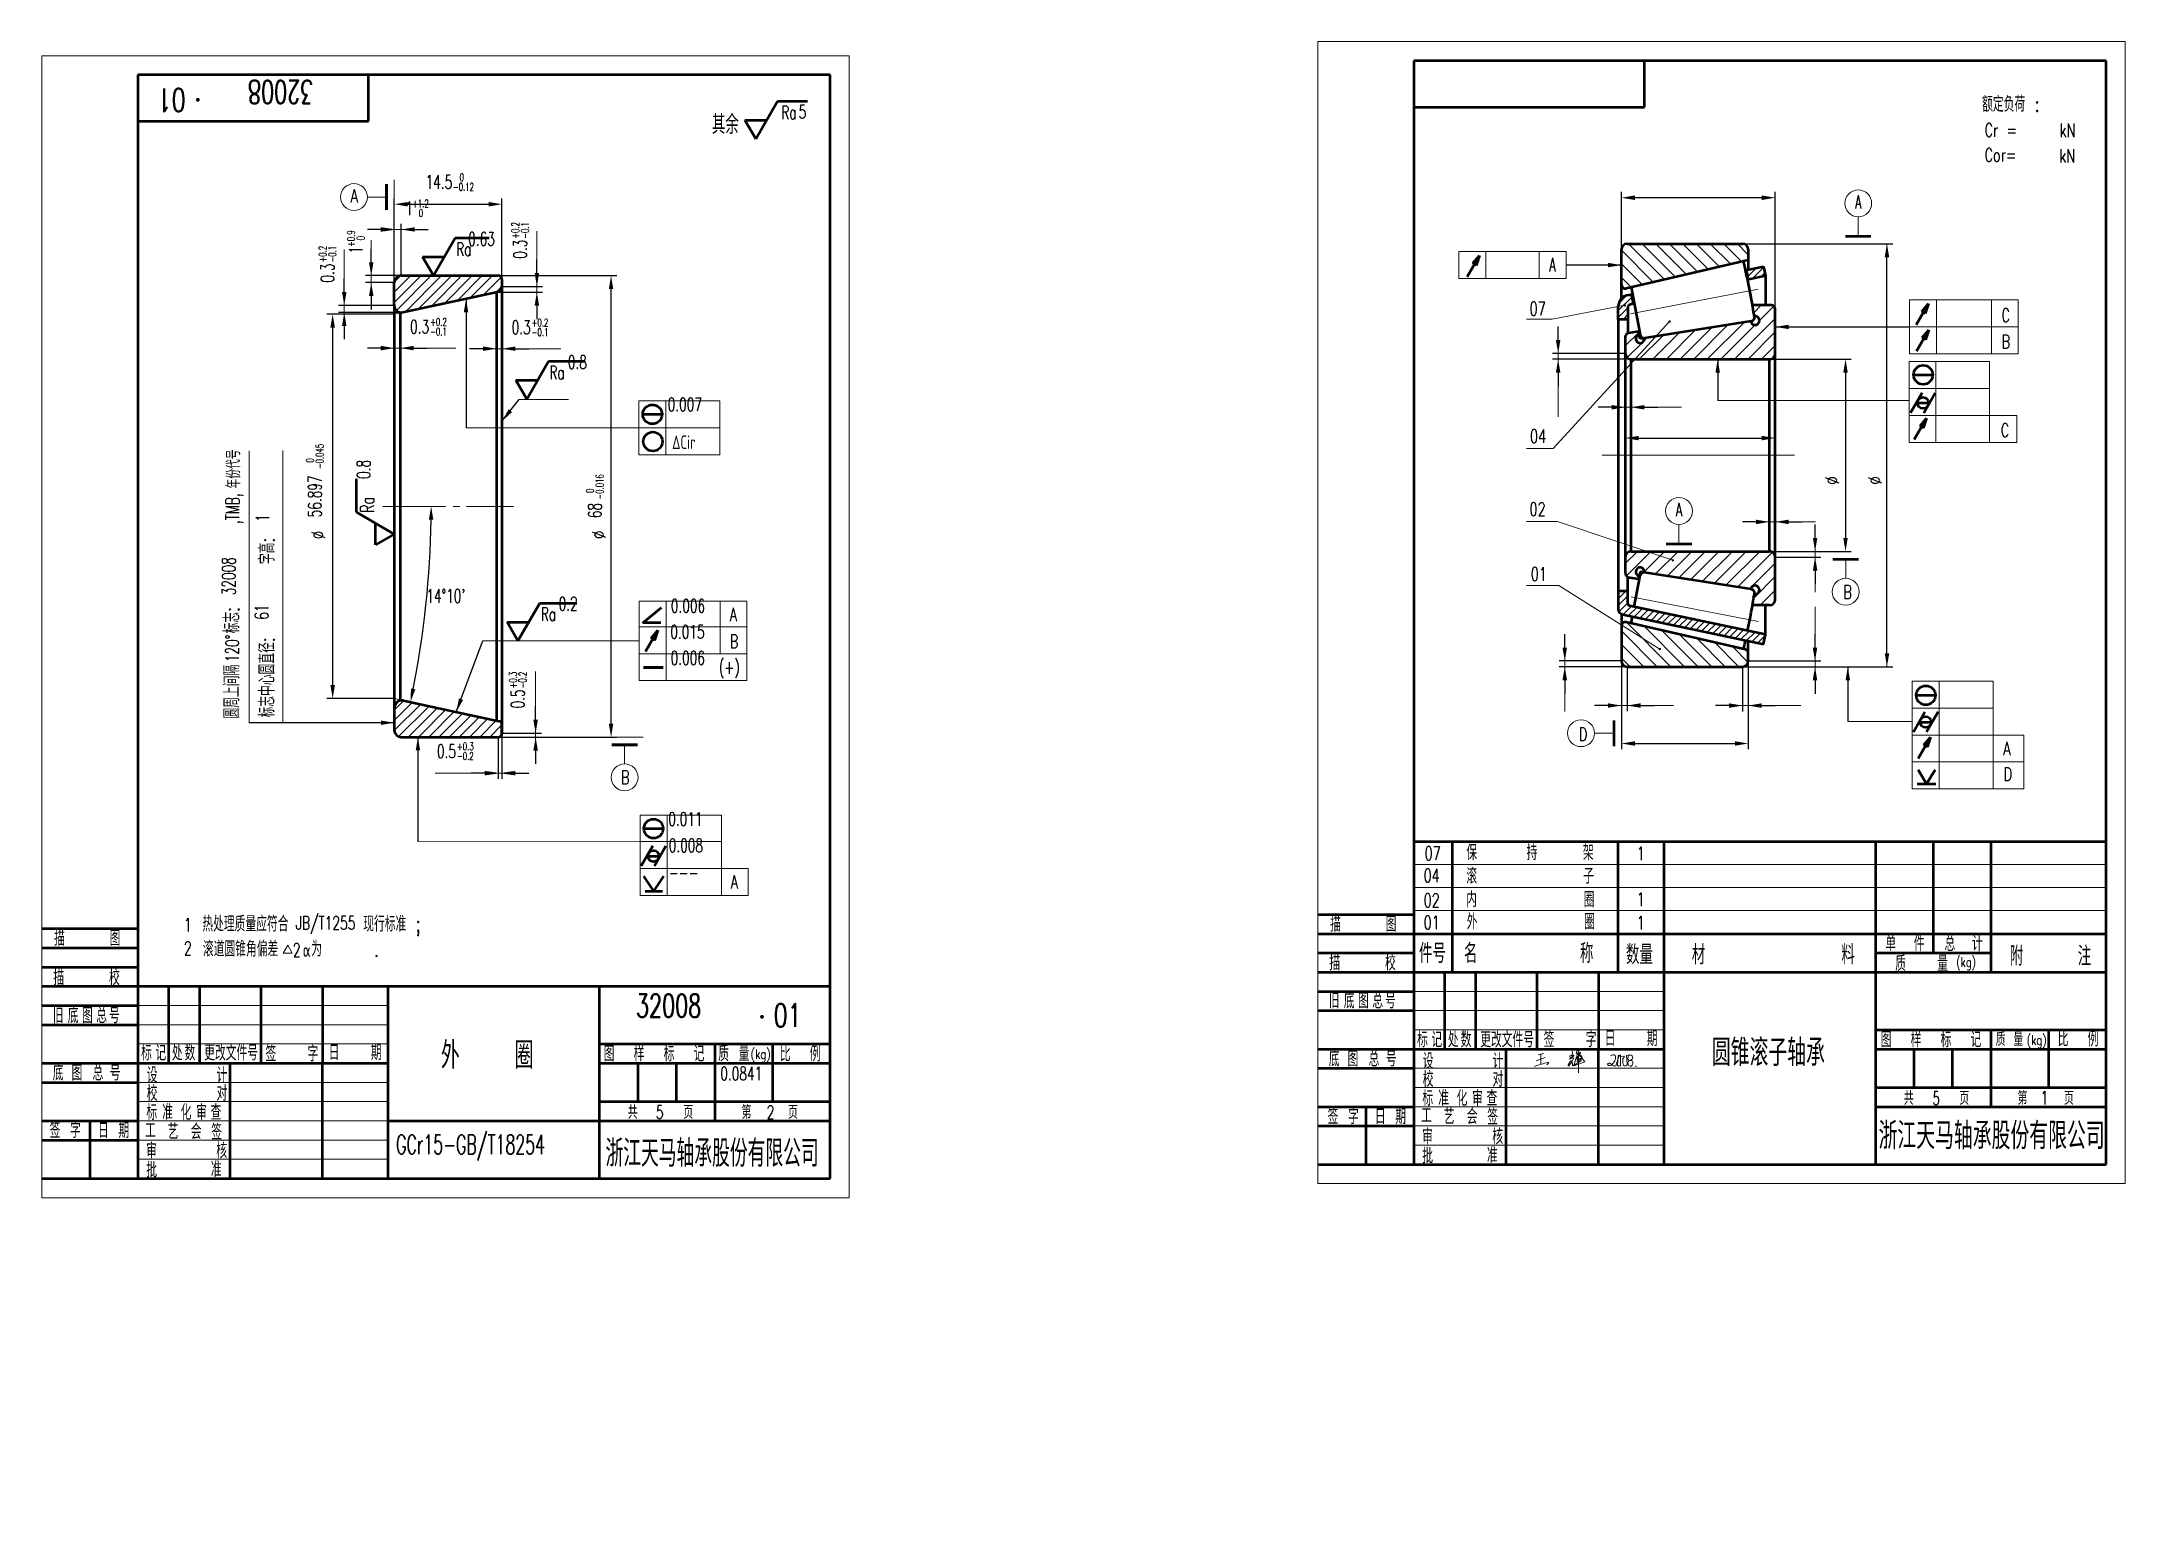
# Model space of a CAD drawing. Extents: x 1 to 543, y -84 to 298.
import ezdxf
from ezdxf.enums import TextEntityAlignment as Align

# ---------------------------------------------------------------- set-up
doc = ezdxf.new("R2010")
doc.units = 0
doc.header["$MEASUREMENT"] = 0
doc.layers.get('0').update_dxf_attribs({"linetype": 'CONTINUOUS', "lineweight": 20})
doc.layers.get('DEFPOINTS').update_dxf_attribs({"linetype": 'CONTINUOUS', "lineweight": 20})
for name, color, linetype, lineweight in [('1', 7, 'CONTINUOUS', 50), ('2', 7, 'CONTINUOUS', 15), ('3', 7, 'CONTINUOUS', 20), ('90', 7, 'CONTINUOUS', 20), ('文字', 7, 'CONTINUOUS', 15), ('粗实线', 7, 'CONTINUOUS', 50)]:
    doc.layers.add(name, color=color, linetype=linetype, lineweight=lineweight)
doc.styles.add('HZ', font='txt.shx', dxfattribs={"width": 0.66, "bigfont": 'HZTXT.shx'})
doc.dimstyles.get("Standard").update_dxf_attribs({"dimtxt": 0.18, "dimasz": 0.18, "dimexe": 0.18, "dimexo": 0.0625, "dimgap": 0.09, "dimtad": 0, "dimtih": 1, "dimtoh": 1, "dimdec": 4, "dimzin": 0, "dimdsep": 46, "dimtxsty": 'Standard', "dimcen": 0.09, "dimadec": 0, "dimazin": 0, "dimtfac": 1, "dimtdec": 4, "dimtofl": 0, "dimtmove": 0, "dimatfit": 3, "dimfxl": 0, "dimtolj": 1, "dimtzin": 0, "dimarcsym": 0})
pattern_1 = [(45, (332.865, 1.1812), (-1.767767, 1.767767), [])]
pattern_2 = [(135, (332.865, 1.1812), (-1.767767, -1.767767), [])]

msp = doc.modelspace()

# ---------------------------------------------------------------- texts
at = {"layer": '2', "style": 'HZ'}
for s, height, rotation, width, p in [('01', 6, 180, 0.7, (38.46706, 286.00855)), ('年份代号', 3.5, 90, 0.66, (52.69923, 181.96827)), ('%%c', 3.5, 90, 0.7, (468.43634, 182.99562)), ('%%c', 3.5, 90, 0.7, (479.58396, 183.01169)), (',TMB,', 3.5, 90, 0.66, (52.43324, 172.7289)), ('标志中心圆直径:       字高:', 4, 90, 0.7, (61.63542, 122.42353)), ('%%c', 3.5, 90, 0.7, (74.78157, 168.81345)), ('%%c', 3.5, 90, 0.7, (147.77761, 168.88957)), ('圆周上间隔   标志:           ', 4, 90, 0.7, (52.49807, 122.13188)), ('120%%d', 3.5, 90, 0.66, (52.36062, 136.81534))]:
    msp.add_text(s, height=height, rotation=rotation, dxfattribs=dict(at, width=width)).set_placement(p)
for s, height, width, p in [('额定负荷 :', 4, 0.7, (505.63287, 279.94128)), ('其余', 5, 0.7, (175.33644, 274.1544, 3.57)), ('Cr =', 3.5, 0.7, (506.26439, 273.45451)), ('    kN', 3.5, 0.7, (516.28692, 273.36705)), ('Cor=', 3.5, 0.7, (506.26439, 266.97832)), ('     kN', 3.5, 0.7, (513.84898, 266.76281)), ('A', 3.5, 0.7, (81.36808, 256.34081)), ('A', 3.5, 0.6, (472.59005, 254.75677)), ('A', 3.5, 0.6, (393.08419, 238.43027)), ('07', 3.5, 0.7, (387.95614, 226.99631)), ('C', 3.5, 0.7, (510.66723, 225.28556)), ('B', 3.5, 0.7, (510.66055, 218.41652)), ('ΔCir', 3.5, 0.66, (164.99527, 192.25242)), ('04', 3.5, 0.7, (388.07571, 193.81579)), ('C', 3.5, 0.7, (510.4728, 195.37497)), ('02', 3.5, 0.7, (387.92837, 174.84151)), ('A', 3.5, 0.6, (425.99402, 174.75677)), ('01', 3.5, 0.7, (388.26744, 157.98176)), ('B', 3.5, 0.7, (469.53966, 153.30155)), ('A', 3.5, 0.7, (179.96101, 147.47616)), ('B', 3.5, 0.7, (179.99321, 140.46402)), ('(+)', 3.5, 0.6667, (177.14917, 133.78547)), ('D', 3.5, 0.7, (400.75262, 116.31252)), ('A', 3.5, 0.7, (511.0941, 112.61013)), ('D', 3.5, 0.7, (511.2142, 105.94386)), ('07', 3.5, 0.7, (360.68173, 85.34059)), ('保', 4, 0.7, (371.52396, 85.30484)), ('持', 4, 0.7, (387.19255, 85.30484)), ('架', 4, 0.7, (401.8234, 85.30484)), ('1', 3.5, 0.7, (415.8594, 85.30484)), ('A', 3.5, 0.7, (180.22807, 77.94805)), ('04', 3.5, 0.7, (360.3965, 79.56792)), ('滚', 4, 0.7, (371.50523, 79.19261)), ('子', 4, 0.7, (401.91911, 79.19261)), ('02', 3.5, 0.7, (360.3965, 73.11612)), ('内', 4, 0.7, (371.46019, 73.08037)), ('圈', 4, 0.7, (402.02419, 73.08037)), ('1', 3.5, 0.7, (415.82643, 73.34845)), ('  热处理质量应符合       现行标准 ;', 4, 0.7, (37.86076, 66.73675)), ('描', 4, 0.7, (336.09242, 66.68218)), ('图', 4, 0.7, (350.53376, 66.68218)), ('01', 3.5, 0.7, (360.3965, 67.34345)), ('外', 4, 0.7, (371.61031, 67.3077)), ('圈', 4, 0.7, (402.14429, 67.3077)), ('1', 3.5, 0.7, (415.80848, 67.23622)), ('描', 4, 0.7, (4.29947, 63.0237)), ('图', 4, 0.7, (18.74081, 63.0237)), ('单', 4, 0.7, (480.44578, 61.63878)), ('件', 4, 0.7, (487.86161, 61.63878)), ('总', 4, 0.7, (495.84788, 61.63878)), ('计', 4, 0.7, (502.97848, 61.63878)), ('描', 4, 0.7, (335.89726, 56.62383)), ('校', 4, 0.7, (350.38364, 56.62383)), ('件号', 5, 0.7, (359.19556, 58.56828)), ('名', 5, 0.7, (370.88974, 58.56828)), ('称', 5, 0.7, (401.04843, 58.56828)), ('数量', 5, 0.7, (413.02784, 58.22871)), ('材', 5, 0.7, (430.14128, 58.22871)), ('料', 5, 0.7, (469.03682, 58.22871)), ('质   量', 4, 0.7, (483.02781, 56.43793)), ('附', 5, 0.7, (512.8112, 57.88914)), ('注', 5, 0.7, (530.49509, 57.88914)), ('描', 4, 0.7, (4.10432, 52.77306)), ('校', 4, 0.7, (18.59069, 52.77306)), ('旧', 4, 0.7, (335.74714, 46.74059)), ('底', 4, 0.7, (339.65021, 46.74059)), ('图', 4, 0.7, (343.35812, 46.74059)), ('总', 4, 0.7, (347.06603, 46.74059)), ('号', 4, 0.7, (350.38364, 46.74059)), ('旧', 4, 0.7, (3.9542, 42.88983)), ('底', 4, 0.7, (7.85726, 42.88983)), ('图', 4, 0.7, (11.56518, 42.88983)), ('总', 4, 0.7, (15.27309, 42.88983)), ('号', 4, 0.7, (18.59069, 42.88983)), ('01', 6, 0.7, (191.42142, 41.97045)), ('外   圈', 7, 0.7, (104.89236, 31.0707)), ('标', 4, 0.7, (358.71518, 36.6251)), ('记', 4, 0.7, (362.42309, 36.6251)), ('处', 4, 0.7, (366.71647, 36.6251)), ('数', 4, 0.7, (370.03407, 36.6251)), ('更改文件号', 4, 0.7, (375.10806, 36.6251)), ('签   字', 4, 0.7, (391.62144, 36.66313)), ('日   期', 4, 0.7, (407.5035, 36.94311)), ('图  样  标  记', 4, 0.7, (479.23881, 36.62312)), ('质 量', 3.5, 0.66, (509.16333, 36.97886)), ('比  例', 4, 0.7, (525.286, 36.83588)), ('标', 4, 0.7, (26.92224, 33.20001)), ('记', 4, 0.7, (30.63015, 33.20001)), ('处', 4, 0.7, (34.92352, 33.20001)), ('数', 4, 0.7, (38.24113, 33.20001)), ('更改文件号', 4, 0.7, (43.31511, 33.20001)), ('签   字', 4, 0.7, (59.26741, 32.94771)), ('日   期', 4, 0.7, (75.71055, 33.28464)), ('图  样  标  记', 4, 0.7, (147.2154, 32.95992)), ('质 量', 4, 0.7, (176.99632, 33.00662)), ('比  例', 4, 0.7, (193.02841, 32.94538)), ('底', 4, 0.7, (335.74714, 31.63872)), ('图', 4, 0.7, (340.62598, 31.63872)), ('总', 4, 0.7, (346.09027, 31.63872)), ('号', 4, 0.7, (350.57879, 31.63872)), ('底', 4, 0.7, (3.9542, 28.00455)), ('图', 4, 0.7, (8.83303, 28.00455)), ('总', 4, 0.7, (14.29732, 28.00455)), ('号', 4, 0.7, (18.78585, 28.00455)), ('共     页', 3.5, 0.7, (153.45661, 18.02192)), ('第    页', 3.5, 0.7, (183.04484, 18.02192)), ('共     页', 3.5, 0.7, (485.24955, 21.6804)), ('5', 3.5, 0.6, (492.77046, 21.62678)), ('第    页', 3.5, 0.7, (514.83779, 21.6804)), ('1', 3.5, 0.6, (520.90255, 21.73902)), ('签 字', 4, 0.7, (3.14767, 13.04827)), ('日 期', 4, 0.7, (15.71848, 13.00228)), ('5', 3.5, 0.66, (160.78194, 18.02192)), ('2', 3.5, 0.66, (189.605, 18.02192)), ('签 字', 4, 0.7, (335.44691, 16.64307)), ('日 期', 4, 0.7, (347.74156, 16.64307))]:
    msp.add_text(s, height=height, dxfattribs=dict(at, width=width)).set_placement(p)
for s, height, width, p in [('Ra ', 3.5, 0.65, (196.40105, 278.00772)), ('5', 3.5, 0.65, (198.90201, 278.17431)), ('Ra ', 3.5, 0.65, (111.842, 242.45271)), ('Ra ', 3.5, 0.65, (136.08486, 210.36618)), ('Ra ', 3.5, 0.65, (133.84594, 147.55901)), ('B', 3.5, 0.7, (152.7958, 105.09861)), ('浙江天马轴承股份有限公司', 7, 0.7, (508.09148, 10.13798)), ('浙江天马轴承股份有限公司', 7, 0.66, (175.39319, 5.56136))]:
    msp.add_text(s, height=height, dxfattribs=dict(at, width=width)).set_placement(p, align=Align.CENTER)
at = {"layer": '2', "color": 0, "style": 'HZ', "width": 0.7}
msp.add_text('Ra', height=3.5, rotation=90, dxfattribs=at).set_placement((87.50852, 177.73143), align=Align.CENTER)
at = {"layer": '2', "style": 'HZ', "width": 0.666667}
msp.add_text('JB/T1255', height=3.5, dxfattribs=at).set_placement((74.9122, 68.74738), align=Align.MIDDLE)
at = {"layer": '2', "color": 0, "style": 'HZ', "width": 0.7}
msp.add_text('  滚道圆锥角偏差   为     .', height=4, dxfattribs=at).set_placement((38.00177, 60.23167))
at = {"layer": '2', "style": 'HZ', "width": 0.688541}
for p, p2 in [((498.88026, 57.56744), (504.04431, 57.56744)), ((517.23968, 37.26481), (522.40373, 37.26481)), ((185.44673, 33.60633), (190.61079, 33.60633))]:
    msp.add_text('(kg)', height=2.5, dxfattribs=at).set_placement(p, p2, align=Align.FIT)
at = {"layer": '90', "style": 'HZ', "width": 0.66}
for s, height, rotation, p in [('32008', 6, 180, (71.69566, 288.10121)), ('+0.2', 2, 90, (125.21977, 246.94728)), ('-0.1', 2, 90, (127.71977, 246.94728)), ('+0.2', 2, 90, (75.13767, 240.77012)), ('-0.1', 2, 90, (77.63767, 240.77012)), ('+0.9', 2, 90, (82.50915, 244.81442)), ('1', 3.5, 90, (84.50915, 243.04442)), ('0', 2, 90, (85.00915, 246.51442)), ('0.3', 3.5, 90, (127.21977, 241.71228)), ('0.3', 3.5, 90, (77.13767, 235.53512)), ('0', 2, 90, (71.83835, 188.71599)), ('-0.045', 2, 90, (74.33835, 187.01599)), ('56.897', 3.5, 90, (73.83835, 174.46599)), ('-0.016', 2, 90, (147.14499, 179.11288)), ('0', 2, 90, (144.64499, 180.81288)), ('1', 3.5, 90, (60.25104, 173.31762)), ('68', 3.5, 90, (146.64499, 174.26288)), ('32008', 3.5, 90, (51.46411, 154.1988)), ('61', 3.5, 90, (60.03691, 147.85484)), ('+0.3', 2, 90, (124.59841, 130.00485)), ('-0.2', 2, 90, (127.09841, 130.00485)), ('0.5', 3.5, 90, (126.59841, 124.76985))]:
    msp.add_text(s, height=height, rotation=rotation, dxfattribs=at).set_placement(p)
at = {"layer": '90', "style": 'HZ'}
for s, height, width, p in [('14.5', 3.5, 0.66, (100.88614, 259.92563)), ('-0.12', 2, 0.66, (108.04614, 259.42563)), ('0', 2, 0.66, (109.74614, 261.92563)), ('1', 3.5, 0.66, (95.65385, 253.09469)), ('+1.2', 2, 0.66, (97.42385, 255.09469)), ('0', 2, 0.66, (99.12385, 252.59469)), ('0.3', 3.5, 0.66, (96.87786, 222.29271)), ('+0.2', 2, 0.66, (102.11286, 224.29271)), ('-0.1', 2, 0.66, (102.11286, 221.79271)), ('0.3', 3.5, 0.66, (123.27784, 222.13216)), ('+0.2', 2, 0.66, (128.51284, 224.13216)), ('-0.1', 2, 0.66, (128.51284, 221.63216)), ('0.007', 3.5, 0.66, (163.85399, 202.07086)), ("14°10'", 3.5, 0.66, (101.10025, 152.27118)), ('0.006', 3.5, 0.66, (164.67139, 149.68558)), ('0.015', 3.5, 0.66, (164.53082, 142.9286)), ('0.006', 3.5, 0.66, (164.6259, 136.1516)), ('0.5', 3.5, 0.66, (103.86405, 111.88404)), ('+0.3', 2, 0.66, (109.09905, 113.88404)), ('-0.2', 2, 0.66, (109.09905, 111.38404)), ('0.011', 3.5, 0.66, (163.99566, 94.24732)), ('0.008', 3.5, 0.66, (164.13009, 87.39549)), ('---', 3.5, 0.66, (164.14899, 80.37178)), ('32008', 6, 0.66, (155.60287, 44.47437)), ('0.0841', 3.5, 0.66, (177.5267, 28.0755)), ('GCr15-GB/T18254', 5, 0.6, (93.24447, 8.88336))]:
    msp.add_text(s, height=height, dxfattribs=dict(at, width=width)).set_placement(p)
at = {"layer": '90', "style": 'HZ', "width": 0.66}
for s, p in [('0.63', (115.44012, 245.1065)), ('0.8', (140.36015, 213.08097))]:
    msp.add_text(s, height=3.5, dxfattribs=at).set_placement(p, align=Align.CENTER)
for s, rotation, p in [('0.8', 90, (86.52787, 186.93411)), ('0.2', 0.3777386, (137.97205, 150.25037))]:
    msp.add_text(s, height=3.5, rotation=rotation, dxfattribs=at).set_placement(p, align=Align.CENTER)
at = {"layer": '文字', "style": 'HZ'}
for s, height, width, p in [('1', 3.5, 0.666667, (39.06136, 68.51541)), ('2', 3.5, 0.666667, (39.06136, 62.3877)), ('2', 3.5, 0.666667, (67.38407, 61.9311)), ('α', 3.5, 0.666667, (70.03913, 61.9311)), ('圆锥滚子轴承', 7, 0.7, (450.05248, 35.6388)), ('设   ', 4, 0.7, (365.32567, 33.2318)), (' 计', 4, 0.7, (378.48183, 33.2318)), ('校   ', 4, 0.7, (33.53272, 24.89378)), ('设   ', 4, 0.7, (33.53272, 29.57332)), (' 对', 4, 0.7, (46.68889, 24.89378)), (' 计', 4, 0.7, (46.68889, 29.57332)), ('校   ', 4, 0.7, (365.32567, 28.55225)), (' 对', 4, 0.7, (378.48183, 28.55225)), ('标   ', 4, 0.7, (33.43281, 19.93536)), ('准', 4, 0.7, (33.8118, 19.98989)), ('化   ', 4, 0.7, (42.34654, 19.93536)), ('审', 4, 0.7, (42.64417, 19.93536)), ('查', 4, 0.7, (46.37146, 19.93536)), ('标   ', 4, 0.7, (365.22575, 23.59384)), ('准', 4, 0.7, (365.60475, 23.64837)), ('化   ', 4, 0.7, (374.13949, 23.59384)), ('审', 4, 0.7, (374.43711, 23.59384)), ('查', 4, 0.7, (378.16441, 23.59384)), ('工', 4, 0.7, (29.34976, 14.99326)), ('艺', 4, 0.7, (35.21619, 14.91707)), ('会', 4, 0.7, (41.23312, 14.94088)), ('签', 4, 0.7, (46.57384, 14.84088)), ('工', 4, 0.7, (361.14271, 18.89558)), ('艺', 4, 0.7, (367.00914, 18.81939)), ('会', 4, 0.7, (373.02606, 18.8432)), ('签', 4, 0.7, (378.36679, 18.7432)), ('审   ', 4, 0.7, (33.39305, 9.98662)), (' 核', 4, 0.7, (46.62582, 9.98662)), ('审   ', 4, 0.7, (365.186, 13.6451)), ('准', 4, 0.7, (378.25636, 8.79563)), (' 核', 4, 0.7, (378.41876, 13.6451)), ('批   ', 4, 0.7, (33.40814, 4.95773)), ('准', 4, 0.7, (46.46341, 5.13716)), ('批   ', 4, 0.7, (365.20109, 8.6162))]:
    msp.add_text(s, height=height, dxfattribs=dict(at, width=width)).set_placement(p, align=Align.MIDDLE)

# ---------------------------------------------------------------- blocks, each defined once
blk = doc.blocks.new('BLK', base_point=(1, 0))
for points in [[(0, 0), (1, 0), (0, 0.15), (0, -0.15), (1, 0)], [(0, 0.07), (0.5, 0), (0, -0.07)]]:
    blk.add_lwpolyline(points)
blk = doc.blocks.new('*D11')
at = {"layer": '2', "color": 0, "lineweight": -2}
for p, q in [((412.83, 190.83), (412.83, 196.58)), ((416.33, 195.08), (448.33, 195.08)), ((451.83, 190.86), (451.83, 196.58))]:
    blk.add_line(p, q, dxfattribs=at)
at = {"layer": '2', "color": 0}
for points in [[(416.33, 195.66), (416.33, 194.5), (412.83, 195.08)], [(448.33, 195.66), (448.33, 194.5), (451.83, 195.08)]]:
    blk.add_solid(points, dxfattribs=at)
at = {"layer": 'DEFPOINTS', "color": 0}
for p in [(451.83, 195.08), (412.83, 190.83), (451.83, 190.86)]:
    blk.add_point(p, dxfattribs=at)
blk = doc.blocks.new('*D12')
at = {"layer": '2', "color": 0, "lineweight": -2}
for p, q in [((443.33, 245.61), (482.38, 245.61)), ((480.88, 139.11), (480.88, 242.11)), ((443.33, 135.61), (482.38, 135.61))]:
    blk.add_line(p, q, dxfattribs=at)
at = {"layer": '2', "color": 0}
for points in [[(480.3, 242.11), (481.47, 242.11), (480.88, 245.61)], [(480.3, 139.11), (481.47, 139.11), (480.88, 135.61)]]:
    blk.add_solid(points, dxfattribs=at)
at = {"layer": 'DEFPOINTS', "color": 0}
for p in [(443.33, 245.61), (480.88, 245.61), (443.33, 135.61)]:
    blk.add_point(p, dxfattribs=at)
blk = doc.blocks.new('*D13')
at = {"layer": '2', "color": 0, "lineweight": -2}
for p, q in [((397.11, 140.61), (397.11, 144.11)), ((411.83, 137.11), (395.61, 137.11)), ((413.33, 135.61), (395.61, 135.61)), ((397.11, 132.11), (397.11, 128.61))]:
    blk.add_line(p, q, dxfattribs=at)
at = {"layer": '2', "color": 0}
for points in [[(396.53, 140.61), (397.7, 140.61), (397.11, 137.11)], [(396.53, 132.11), (397.7, 132.11), (397.11, 135.61)]]:
    blk.add_solid(points, dxfattribs=at)
at = {"layer": 'DEFPOINTS', "color": 0}
for p in [(397.11, 135.61), (411.83, 137.11), (413.33, 135.61)]:
    blk.add_point(p, dxfattribs=at)
blk = doc.blocks.new('*D14')
at = {"layer": '2', "color": 0, "lineweight": -2}
for p, q in [((411.83, 137.11), (411.83, 114.15)), ((444.83, 137.11), (444.83, 114.15)), ((415.33, 115.65), (441.33, 115.65))]:
    blk.add_line(p, q, dxfattribs=at)
at = {"layer": '2', "color": 0}
for points in [[(415.33, 116.23), (415.33, 115.06), (411.83, 115.65)], [(441.33, 116.23), (441.33, 115.06), (444.83, 115.65)]]:
    blk.add_solid(points, dxfattribs=at)
at = {"layer": 'DEFPOINTS', "color": 0}
for p in [(411.83, 137.11), (444.83, 137.11), (444.83, 115.65)]:
    blk.add_point(p, dxfattribs=at)
blk = doc.blocks.new('*D15')
at = {"layer": '2', "color": 0, "lineweight": -2}
for p, q in [((411.83, 137.11), (411.83, 124.02)), ((413.33, 135.61), (413.33, 124.02)), ((408.33, 125.52), (404.83, 125.52)), ((416.83, 125.52), (420.33, 125.52))]:
    blk.add_line(p, q, dxfattribs=at)
at = {"layer": '2', "color": 0}
for points in [[(408.33, 126.11), (408.33, 124.94), (411.83, 125.52)], [(416.83, 126.11), (416.83, 124.94), (413.33, 125.52)]]:
    blk.add_solid(points, dxfattribs=at)
at = {"layer": 'DEFPOINTS', "color": 0}
for p in [(411.83, 137.11), (413.33, 135.61), (413.33, 125.52)]:
    blk.add_point(p, dxfattribs=at)
blk = doc.blocks.new('*D16')
at = {"layer": '2', "color": 0, "lineweight": -2}
for p, q in [((443.33, 135.61), (443.33, 124.01)), ((444.83, 137.11), (444.83, 124.01)), ((439.83, 125.51), (436.33, 125.51)), ((448.33, 125.51), (451.83, 125.51))]:
    blk.add_line(p, q, dxfattribs=at)
at = {"layer": '2', "color": 0}
for points in [[(439.83, 126.1), (439.83, 124.93), (443.33, 125.51)], [(448.33, 126.1), (448.33, 124.93), (444.83, 125.51)]]:
    blk.add_solid(points, dxfattribs=at)
at = {"layer": 'DEFPOINTS', "color": 0}
for p in [(443.33, 135.61), (444.83, 137.11), (444.83, 125.51)]:
    blk.add_point(p, dxfattribs=at)
blk = doc.blocks.new('*D17')
at = {"layer": '2', "color": 0, "lineweight": -2}
for p, q in [((462.18, 140.61), (462.18, 144.11)), ((443.33, 135.61), (463.68, 135.61)), ((444.83, 137.11), (463.68, 137.11)), ((462.18, 132.11), (462.18, 128.61))]:
    blk.add_line(p, q, dxfattribs=at)
at = {"layer": '2', "color": 0}
for points in [[(461.59, 140.61), (462.76, 140.61), (462.18, 137.11)], [(461.59, 132.11), (462.76, 132.11), (462.18, 135.61)]]:
    blk.add_solid(points, dxfattribs=at)
at = {"layer": 'DEFPOINTS', "color": 0}
for p in [(443.33, 135.61), (444.83, 137.11), (462.18, 135.61)]:
    blk.add_point(p, dxfattribs=at)
blk = doc.blocks.new('*D18')
at = {"layer": '2', "color": 0, "lineweight": -2}
for p, q in [((450.33, 165.61), (450.33, 174.79)), ((451.83, 164.11), (451.83, 174.79)), ((446.83, 173.29), (443.33, 173.29)), ((455.33, 173.29), (458.83, 173.29))]:
    blk.add_line(p, q, dxfattribs=at)
at = {"layer": '2', "color": 0}
for points in [[(446.83, 173.87), (446.83, 172.7), (450.33, 173.29)], [(455.33, 173.87), (455.33, 172.7), (451.83, 173.29)]]:
    blk.add_solid(points, dxfattribs=at)
at = {"layer": 'DEFPOINTS', "color": 0}
for p in [(451.83, 173.29), (450.33, 165.61), (451.83, 164.11)]:
    blk.add_point(p, dxfattribs=at)
blk = doc.blocks.new('*D19')
at = {"layer": '2', "color": 0, "lineweight": -2}
for p, q in [((462.2, 169.11), (462.2, 172.61)), ((450.4, 165.61), (463.7, 165.61)), ((451.83, 164.11), (463.7, 164.11)), ((462.2, 160.61), (462.2, 157.11))]:
    blk.add_line(p, q, dxfattribs=at)
at = {"layer": '2', "color": 0}
for points in [[(461.62, 169.11), (462.79, 169.11), (462.2, 165.61)], [(461.62, 160.61), (462.79, 160.61), (462.2, 164.11)]]:
    blk.add_solid(points, dxfattribs=at)
at = {"layer": 'DEFPOINTS', "color": 0}
for p in [(450.4, 165.61), (451.83, 164.11), (462.2, 164.11)]:
    blk.add_point(p, dxfattribs=at)
blk = doc.blocks.new('*D20')
at = {"layer": '2', "color": 0, "lineweight": -2}
for p, q in [((450.4, 215.61), (471.61, 215.61)), ((470.11, 212.11), (470.11, 169.11)), ((450.4, 165.61), (471.61, 165.61))]:
    blk.add_line(p, q, dxfattribs=at)
at = {"layer": '2', "color": 0}
for points in [[(469.53, 212.11), (470.69, 212.11), (470.11, 215.61)], [(469.53, 169.11), (470.69, 169.11), (470.11, 165.61)]]:
    blk.add_solid(points, dxfattribs=at)
at = {"layer": 'DEFPOINTS', "color": 0}
for p in [(450.4, 215.61), (450.4, 165.61), (470.11, 165.61)]:
    blk.add_point(p, dxfattribs=at)
blk = doc.blocks.new('*D21')
at = {"layer": '2', "color": 0, "lineweight": -2}
for p, q in [((395.39, 220.61), (395.39, 224.11)), ((412.83, 217.11), (393.89, 217.11)), ((414.33, 215.61), (393.89, 215.61)), ((395.39, 212.11), (395.39, 208.61))]:
    blk.add_line(p, q, dxfattribs=at)
at = {"layer": '2', "color": 0}
for points in [[(394.8, 220.61), (395.97, 220.61), (395.39, 217.11)], [(394.8, 212.11), (395.97, 212.11), (395.39, 215.61)]]:
    blk.add_solid(points, dxfattribs=at)
at = {"layer": 'DEFPOINTS', "color": 0}
for p in [(412.83, 217.11), (395.39, 215.61), (414.33, 215.61)]:
    blk.add_point(p, dxfattribs=at)
blk = doc.blocks.new('*D22')
at = {"layer": '2', "color": 0, "lineweight": -2}
for p, q in [((412.83, 217.11), (412.83, 201.59)), ((414.33, 215.61), (414.33, 201.59)), ((409.33, 203.09), (405.83, 203.09)), ((417.83, 203.09), (421.33, 203.09))]:
    blk.add_line(p, q, dxfattribs=at)
at = {"layer": '2', "color": 0}
for points in [[(409.33, 203.68), (409.33, 202.51), (412.83, 203.09)], [(417.83, 203.68), (417.83, 202.51), (414.33, 203.09)]]:
    blk.add_solid(points, dxfattribs=at)
at = {"layer": 'DEFPOINTS', "color": 0}
for p in [(412.83, 217.11), (414.33, 215.61), (414.33, 203.09)]:
    blk.add_point(p, dxfattribs=at)
blk = doc.blocks.new('*D23')
at = {"layer": '2', "color": 0, "lineweight": -2}
for p, q in [((411.83, 236.87), (411.83, 259.1)), ((448.33, 257.6), (415.33, 257.6)), ((451.83, 226.22), (451.83, 259.1))]:
    blk.add_line(p, q, dxfattribs=at)
at = {"layer": '2', "color": 0}
for points in [[(415.33, 258.18), (415.33, 257.01), (411.83, 257.6)], [(448.33, 258.18), (448.33, 257.01), (451.83, 257.6)]]:
    blk.add_solid(points, dxfattribs=at)
at = {"layer": 'DEFPOINTS', "color": 0}
for p in [(411.83, 257.6), (411.83, 236.87), (451.83, 226.22)]:
    blk.add_point(p, dxfattribs=at)
blk = doc.blocks.new('*D24')
at = {"layer": '2', "color": 0, "lineweight": -2}
blk.add_arc((-140.57, 177.33), 242.92, 348.7308, 359.1745, dxfattribs=at)
at = {"layer": '2', "color": 0}
for points in [[(101.74, 173.84), (102.91, 173.83), (102.35, 177.33)], [(98.24, 129.74), (97.1, 129.98), (96.96, 126.43)]]:
    blk.add_solid(points, dxfattribs=at)
at = {"layer": 'DEFPOINTS', "color": 0}
for p in [(89.76, 177.33), (106.1, 177.33), (101.75, 160.25), (95.09, 126.83), (119.97, 121.5)]:
    blk.add_point(p, dxfattribs=at)
blk = doc.blocks.new('*D25')
at = {"layer": '2', "color": 0, "lineweight": -2}
for p, q in [((129.51, 121.83), (129.51, 125.33)), ((119.76, 117.33), (131.01, 117.33)), ((120.76, 118.33), (131.01, 118.33)), ((129.51, 113.83), (129.51, 110.33))]:
    blk.add_line(p, q, dxfattribs=at)
at = {"layer": '2', "color": 0}
for points in [[(128.92, 121.83), (130.09, 121.83), (129.51, 118.33)], [(128.92, 113.83), (130.09, 113.83), (129.51, 117.33)]]:
    blk.add_solid(points, dxfattribs=at)
at = {"layer": 'DEFPOINTS', "color": 0}
for p in [(119.76, 117.33), (120.76, 118.33), (129.51, 117.33)]:
    blk.add_point(p, dxfattribs=at)
blk = doc.blocks.new('*D26')
at = {"layer": '2', "color": 0, "lineweight": -2}
for p, q in [((119.76, 117.33), (119.76, 106.43)), ((120.76, 118.33), (120.76, 106.43)), ((116.26, 107.93), (112.76, 107.93)), ((124.26, 107.93), (127.76, 107.93))]:
    blk.add_line(p, q, dxfattribs=at)
at = {"layer": '2', "color": 0}
for points in [[(116.26, 108.51), (116.26, 107.35), (119.76, 107.93)], [(124.26, 108.51), (124.26, 107.35), (120.76, 107.93)]]:
    blk.add_solid(points, dxfattribs=at)
at = {"layer": 'DEFPOINTS', "color": 0}
for p in [(119.76, 117.33), (120.76, 118.33), (120.76, 107.93)]:
    blk.add_point(p, dxfattribs=at)
blk = doc.blocks.new('*D27')
at = {"layer": '2', "color": 0, "lineweight": -2}
for p, q in [((119.35, 233.03), (119.35, 216.83)), ((120.76, 233.03), (120.76, 216.83)), ((115.85, 218.33), (112.35, 218.33)), ((124.26, 218.33), (127.76, 218.33))]:
    blk.add_line(p, q, dxfattribs=at)
at = {"layer": '2', "color": 0}
for points in [[(115.85, 218.91), (115.85, 217.75), (119.35, 218.33)], [(124.26, 218.91), (124.26, 217.75), (120.76, 218.33)]]:
    blk.add_solid(points, dxfattribs=at)
at = {"layer": 'DEFPOINTS', "color": 0}
for p in [(119.35, 233.03), (120.76, 233.03), (120.76, 218.33)]:
    blk.add_point(p, dxfattribs=at)
blk = doc.blocks.new('_ClosedBlank')
at = {"color": 0, "linetype": 'ByBlock', "lineweight": -2}
for p, q in [((-1, 0.17), (0, 0)), ((-1, 0.17), (-1, -0.17)), ((0, 0), (-1, -0.17))]:
    blk.add_line(p, q, dxfattribs=at)
blk = doc.blocks.new('*D28')
at = {"layer": '2', "color": 0, "lineweight": -2}
for p, q in [((92.76, 227.33), (92.76, 216.99)), ((94.33, 227.33), (94.33, 216.99)), ((89.26, 218.49), (85.76, 218.49)), ((97.83, 218.49), (101.33, 218.49))]:
    blk.add_line(p, q, dxfattribs=at)
at = {"layer": '2', "color": 0}
for points in [[(89.26, 219.07), (89.26, 217.9), (92.76, 218.49)], [(97.83, 219.07), (97.83, 217.9), (94.33, 218.49)]]:
    blk.add_solid(points, dxfattribs=at)
at = {"layer": 'DEFPOINTS', "color": 0}
for p in [(92.76, 227.33), (94.33, 227.33), (94.33, 218.49)]:
    blk.add_point(p, dxfattribs=at)
blk = doc.blocks.new('*D29')
at = {"layer": '2', "color": 0, "lineweight": -2}
for p, q in [((79.75, 233.06), (79.75, 236.56)), ((92.76, 229.56), (78.25, 229.56)), ((92.76, 227.77), (78.25, 227.77)), ((79.75, 224.27), (79.75, 220.77))]:
    blk.add_line(p, q, dxfattribs=at)
at = {"layer": '2', "color": 0}
for points in [[(79.17, 233.06), (80.33, 233.06), (79.75, 229.56)], [(79.17, 224.27), (80.33, 224.27), (79.75, 227.77)]]:
    blk.add_solid(points, dxfattribs=at)
at = {"layer": 'DEFPOINTS', "color": 0}
for p in [(79.75, 227.77), (92.76, 229.56), (92.76, 227.77)]:
    blk.add_point(p, dxfattribs=at)
blk = doc.blocks.new('*D30')
at = {"layer": '2', "color": 0, "lineweight": -2}
for p, q in [((92.76, 227.33), (75.23, 227.33)), ((76.73, 223.83), (76.73, 130.83)), ((92.76, 127.33), (75.23, 127.33))]:
    blk.add_line(p, q, dxfattribs=at)
at = {"layer": '2', "color": 0}
for points in [[(76.15, 223.83), (77.32, 223.83), (76.73, 227.33)], [(76.15, 130.83), (77.32, 130.83), (76.73, 127.33)]]:
    blk.add_solid(points, dxfattribs=at)
at = {"layer": 'DEFPOINTS', "color": 0}
for p in [(92.76, 227.33), (76.73, 127.33), (92.76, 127.33)]:
    blk.add_point(p, dxfattribs=at)
blk = doc.blocks.new('*D31')
at = {"layer": '2', "color": 0, "lineweight": -2}
for p, q in [((119.76, 237.33), (150.63, 237.33)), ((149.13, 120.83), (149.13, 233.83)), ((119.76, 117.33), (150.63, 117.33))]:
    blk.add_line(p, q, dxfattribs=at)
at = {"layer": '2', "color": 0}
for points in [[(148.54, 233.83), (149.71, 233.83), (149.13, 237.33)], [(148.54, 120.83), (149.71, 120.83), (149.13, 117.33)]]:
    blk.add_solid(points, dxfattribs=at)
at = {"layer": 'DEFPOINTS', "color": 0}
for p in [(119.76, 237.33), (149.13, 237.33), (119.76, 117.33)]:
    blk.add_point(p, dxfattribs=at)
blk = doc.blocks.new('*D32')
at = {"layer": '2', "color": 0, "lineweight": -2}
for p, q in [((129.83, 238.04), (129.83, 241.54)), ((119.35, 233.03), (131.33, 233.03)), ((120.76, 234.54), (131.33, 234.54)), ((129.83, 229.53), (129.83, 226.03))]:
    blk.add_line(p, q, dxfattribs=at)
at = {"layer": '2', "color": 0}
for points in [[(129.25, 238.04), (130.42, 238.04), (129.83, 234.54)], [(129.25, 229.53), (130.42, 229.53), (129.83, 233.03)]]:
    blk.add_solid(points, dxfattribs=at)
at = {"layer": 'DEFPOINTS', "color": 0}
for p in [(119.35, 233.03), (120.76, 234.54), (129.83, 233.03)]:
    blk.add_point(p, dxfattribs=at)
blk = doc.blocks.new('*D33')
at = {"layer": '2', "color": 0, "lineweight": -2}
for p, q in [((92.76, 235.53), (92.76, 257.41)), ((96.26, 255.91), (117.26, 255.91)), ((120.76, 235.44), (120.76, 257.41))]:
    blk.add_line(p, q, dxfattribs=at)
at = {"layer": '2', "color": 0}
for points in [[(96.26, 256.49), (96.26, 255.32), (92.76, 255.91)], [(117.26, 256.49), (117.26, 255.32), (120.76, 255.91)]]:
    blk.add_solid(points, dxfattribs=at)
at = {"layer": 'DEFPOINTS', "color": 0}
for p in [(120.76, 255.91), (92.76, 235.53), (120.76, 235.44)]:
    blk.add_point(p, dxfattribs=at)
blk = doc.blocks.new('*D34')
at = {"layer": '2', "color": 0, "lineweight": -2}
for p, q in [((86.76, 240.83), (86.76, 244.33)), ((94.56, 237.33), (85.26, 237.33)), ((92.76, 235.53), (85.26, 235.53)), ((86.76, 232.03), (86.76, 228.53))]:
    blk.add_line(p, q, dxfattribs=at)
at = {"layer": '2', "color": 0}
for points in [[(86.18, 240.83), (87.35, 240.83), (86.76, 237.33)], [(86.18, 232.03), (87.35, 232.03), (86.76, 235.53)]]:
    blk.add_solid(points, dxfattribs=at)
at = {"layer": 'DEFPOINTS', "color": 0}
for p in [(86.76, 237.33), (92.76, 235.53), (94.56, 237.33)]:
    blk.add_point(p, dxfattribs=at)
blk = doc.blocks.new('*D35')
at = {"layer": '2', "color": 0, "lineweight": -2}
for p, q in [((89.26, 249.34), (85.76, 249.34)), ((92.76, 235.53), (92.76, 250.84)), ((94.56, 237.33), (94.56, 250.84)), ((98.06, 249.34), (101.56, 249.34))]:
    blk.add_line(p, q, dxfattribs=at)
at = {"layer": '2', "color": 0}
for points in [[(89.26, 249.93), (89.26, 248.76), (92.76, 249.34)], [(98.06, 249.93), (98.06, 248.76), (94.56, 249.34)]]:
    blk.add_solid(points, dxfattribs=at)
at = {"layer": 'DEFPOINTS', "color": 0}
for p in [(94.56, 249.34), (92.76, 235.53), (94.56, 237.33)]:
    blk.add_point(p, dxfattribs=at)
blk = doc.blocks.new('J', base_point=(150.07, 92.13))
at = {"layer": '1'}
for p, q in [((153.34, 97.72), (150.08, 92.19)), ((151.61, 95.71), (153.34, 97.72)), ((153.34, 97.72), (152.46, 95.11)), ((152.46, 95.11), (151.61, 95.71))]:
    blk.add_line(p, q, dxfattribs=at)
blk = doc.blocks.new('YZD', base_point=(152.36, 109.12))
at = {"layer": '1'}
for p, q in [((149.15, 106.56), (152.15, 111.76)), ((150.87, 109.09), (153.78, 109.09)), ((152.56, 106.56), (155.56, 111.76))]:
    blk.add_line(p, q, dxfattribs=at)
blk.add_circle((152.32, 109.12), 1.45, dxfattribs=at)

# ---------------------------------------------------------------- dimensions: what is measured, and where the dimension line sits
at = {"layer": '2'}
for base, p1, p2, override, picture, middle in [((120.76469, 255.90682), (92.76469, 235.53228), (120.76469, 235.43859), {"dimtxt": 3.5, "dimasz": 3.5, "dimexe": 1.5, "dimexo": 0, "dimgap": 1.3, "dimtad": 1, "dimtih": 0, "dimtoh": 0, "dimtxsty": 'HZ', "dimtmove": 2, "dimldrblk": 'ClosedBlank'}, '*D33', (106.76469, 255.90682)), ((411.83468, 257.59797), (451.83468, 226.21699), (411.83468, 236.87389), {"dimtxt": 3.5, "dimasz": 3.5, "dimexe": 1.5, "dimexo": 0, "dimgap": 1.3, "dimtad": 1, "dimtih": 0, "dimtoh": 0, "dimtxsty": 'HZ', "dimblk1": 'BLK', "dimtmove": 2}, '*D23', (431.83468, 257.59797)), ((94.56469, 249.34496), (92.76469, 235.53228), (94.56469, 237.33228), {"dimtxt": 3.5, "dimasz": 3.5, "dimexe": 1.5, "dimexo": 0, "dimgap": 1.3, "dimtad": 1, "dimtih": 0, "dimtoh": 0, "dimtxsty": 'HZ', "dimtmove": 2, "dimldrblk": 'ClosedBlank'}, '*D35', (93.66469, 249.34496)), ((120.76469, 218.33038), (119.35157, 233.02947), (120.76469, 233.02947), {"dimtxt": 3.5, "dimasz": 3.5, "dimexe": 1.5, "dimexo": 0, "dimgap": 1.3, "dimtad": 1, "dimtih": 0, "dimtoh": 0, "dimtxsty": 'HZ', "dimtmove": 2, "dimldrblk": 'ClosedBlank'}, '*D27', (120.05813, 218.33038)), ((94.32692, 218.48642), (92.76469, 227.33228), (94.32692, 227.33228), {"dimtxt": 3.5, "dimasz": 3.5, "dimexe": 1.5, "dimexo": 0, "dimgap": 1.3, "dimtad": 1, "dimtih": 0, "dimtoh": 0, "dimtxsty": 'HZ', "dimtmove": 2, "dimldrblk": 'ClosedBlank'}, '*D28', (93.54581, 218.48642)), ((414.32822, 203.09234), (412.83468, 217.11316), (414.32822, 215.61318), {"dimtxt": 3.5, "dimasz": 3.5, "dimexe": 1.5, "dimexo": 0, "dimgap": 1.3, "dimtad": 1, "dimtih": 0, "dimtoh": 0, "dimtxsty": 'HZ', "dimblk1": 'BLK', "dimtmove": 2}, '*D22', (413.58145, 203.09234)), ((451.83468, 195.08016), (412.83468, 190.82685), (451.83468, 190.86316), {"dimtxt": 3.5, "dimasz": 3.5, "dimexe": 1.5, "dimexo": 0, "dimgap": 1.3, "dimtad": 1, "dimtih": 0, "dimtoh": 0, "dimtxsty": 'HZ', "dimblk1": 'BLK', "dimtmove": 2}, '*D11', (432.33468, 195.08016)), ((451.83468, 173.28697), (450.33468, 165.61316), (451.83468, 164.11316), {"dimtxt": 3.5, "dimasz": 3.5, "dimexe": 1.5, "dimexo": 0, "dimgap": 1.3, "dimtad": 1, "dimtih": 0, "dimtoh": 0, "dimtxsty": 'HZ', "dimblk1": 'BLK', "dimtmove": 2}, '*D18', (451.08468, 173.28697)), ((413.33468, 125.52432), (411.83468, 137.11316), (413.33468, 135.61316), {"dimtxt": 3.5, "dimasz": 3.5, "dimexe": 1.5, "dimexo": 0, "dimgap": 1.3, "dimtad": 1, "dimtih": 0, "dimtoh": 0, "dimtxsty": 'HZ', "dimblk1": 'BLK', "dimtmove": 2}, '*D15', (412.58468, 125.52432)), ((444.83468, 115.64817), (411.83468, 137.11349), (444.83468, 137.11316), {"dimtxt": 3.5, "dimasz": 3.5, "dimexe": 1.5, "dimexo": 0, "dimgap": 1.3, "dimtad": 1, "dimtih": 0, "dimtoh": 0, "dimtxsty": 'HZ', "dimblk1": 'BLK', "dimtmove": 2}, '*D14', (428.33468, 115.64817)), ((444.83468, 125.51353), (443.33468, 135.61316), (444.83468, 137.11316), {"dimtxt": 3.5, "dimasz": 3.5, "dimexe": 1.5, "dimexo": 0, "dimgap": 1.3, "dimtad": 1, "dimtih": 0, "dimtoh": 0, "dimtxsty": 'HZ', "dimblk1": 'BLK', "dimtmove": 2}, '*D16', (444.08468, 125.51353)), ((120.76469, 107.93073), (119.76469, 117.33228), (120.76469, 118.33228), {"dimtxt": 3.5, "dimasz": 3.5, "dimexe": 1.5, "dimexo": 0, "dimgap": 1.3, "dimtad": 1, "dimtih": 0, "dimtoh": 0, "dimtxsty": 'HZ', "dimtmove": 2}, '*D26', (120.26469, 107.93073))]:
    dim = msp.add_linear_dim(base=base, p1=p1, p2=p2, text=' ', dimstyle='Standard', override=override, dxfattribs=at)
    dim.commit()
    dim.dimension.update_dxf_attribs({"geometry": picture, "text_midpoint": middle})
for base, p1, p2, override, picture, middle in [((86.76497, 237.33228), (92.76469, 235.53228), (94.56469, 237.33228), {"dimtxt": 3.5, "dimasz": 3.5, "dimexe": 1.5, "dimexo": 0, "dimgap": 1.3, "dimtad": 1, "dimtih": 0, "dimtoh": 0, "dimtxsty": 'HZ', "dimtmove": 2, "dimldrblk": 'ClosedBlank'}, '*D34', (86.76497, 236.43228)), ((480.88432, 245.61316), (443.33468, 135.61316), (443.33468, 245.61316), {"dimtxt": 3.5, "dimasz": 3.5, "dimexe": 1.5, "dimexo": 0, "dimgap": 1.3, "dimtad": 1, "dimtih": 0, "dimtoh": 0, "dimtxsty": 'HZ', "dimblk1": 'BLK', "dimtmove": 2}, '*D12', (480.88432, 190.61316)), ((129.83283, 233.02947), (120.76469, 234.54491), (119.35157, 233.02947), {"dimtxt": 3.5, "dimasz": 3.5, "dimexe": 1.5, "dimexo": 0, "dimgap": 1.3, "dimtad": 1, "dimtih": 0, "dimtoh": 0, "dimtxsty": 'HZ', "dimtmove": 2, "dimldrblk": 'ClosedBlank'}, '*D32', (129.83283, 233.78719)), ((79.75047, 227.77463), (92.76469, 229.55886), (92.76469, 227.77463), {"dimtxt": 3.5, "dimasz": 3.5, "dimexe": 1.5, "dimexo": 0, "dimgap": 1.3, "dimtad": 1, "dimtih": 0, "dimtoh": 0, "dimtxsty": 'HZ', "dimtmove": 2, "dimldrblk": 'ClosedBlank'}, '*D29', (79.75047, 228.66675)), ((149.12666, 237.33228), (119.76469, 117.33228), (119.76469, 237.33228), {"dimtxt": 3.5, "dimasz": 3.5, "dimexe": 1.5, "dimexo": 0, "dimgap": 1.3, "dimtad": 1, "dimtih": 0, "dimtoh": 0, "dimtxsty": 'HZ', "dimtmove": 2, "dimldrblk": 'ClosedBlank'}, '*D31', (149.12666, 177.33228)), ((76.7331, 127.33228), (92.76469, 227.33228), (92.76469, 127.33228), {"dimtxt": 3.5, "dimasz": 3.5, "dimexe": 1.5, "dimexo": 0, "dimgap": 1.3, "dimtad": 1, "dimtih": 0, "dimtoh": 0, "dimtxsty": 'HZ', "dimtmove": 2, "dimldrblk": 'ClosedBlank'}, '*D30', (76.7331, 177.33228)), ((395.38722, 215.61316), (412.83468, 217.11316), (414.33468, 215.61316), {"dimtxt": 3.5, "dimasz": 3.5, "dimexe": 1.5, "dimexo": 0, "dimgap": 1.3, "dimtad": 1, "dimtih": 0, "dimtoh": 0, "dimtxsty": 'HZ', "dimblk1": 'BLK', "dimtmove": 2}, '*D21', (395.38722, 216.36316)), ((470.1108, 165.61316), (450.39987, 215.61458), (450.39987, 165.61316), {"dimtxt": 3.5, "dimasz": 3.5, "dimexe": 1.5, "dimexo": 0, "dimgap": 1.3, "dimtad": 1, "dimtih": 0, "dimtoh": 0, "dimtxsty": 'HZ', "dimblk1": 'BLK', "dimtmove": 2}, '*D20', (470.1108, 190.61387)), ((462.20472, 164.11316), (450.39987, 165.61316), (451.83468, 164.11316), {"dimtxt": 3.5, "dimasz": 3.5, "dimexe": 1.5, "dimexo": 0, "dimgap": 1.3, "dimtad": 1, "dimtih": 0, "dimtoh": 0, "dimtxsty": 'HZ', "dimblk1": 'BLK', "dimtmove": 2}, '*D19', (462.20472, 164.86316)), ((397.11229, 135.61316), (411.83468, 137.11349), (413.33468, 135.61316), {"dimtxt": 3.5, "dimasz": 3.5, "dimexe": 1.5, "dimexo": 0, "dimgap": 1.3, "dimtad": 1, "dimtih": 0, "dimtoh": 0, "dimtxsty": 'HZ', "dimblk1": 'BLK', "dimtmove": 2}, '*D13', (397.11229, 136.36332)), ((462.17735, 135.61316), (444.83468, 137.11316), (443.33468, 135.61316), {"dimtxt": 3.5, "dimasz": 3.5, "dimexe": 1.5, "dimexo": 0, "dimgap": 1.3, "dimtad": 1, "dimtih": 0, "dimtoh": 0, "dimtxsty": 'HZ', "dimblk1": 'BLK', "dimtmove": 2}, '*D17', (462.17735, 136.36316)), ((129.50512, 117.33228), (120.76469, 118.33228), (119.76469, 117.33228), {"dimtxt": 3.5, "dimasz": 3.5, "dimexe": 1.5, "dimexo": 0, "dimgap": 1.3, "dimtad": 1, "dimtih": 0, "dimtoh": 0, "dimtxsty": 'HZ', "dimtmove": 2}, '*D25', (129.50512, 117.83228))]:
    dim = msp.add_linear_dim(base=base, p1=p1, p2=p2, angle=90, text=' ', dimstyle='Standard', override=override, dxfattribs=at)
    dim.commit()
    dim.dimension.update_dxf_attribs({"geometry": picture, "text_midpoint": middle})
dim = msp.add_angular_dim_2l(base=(101.75075, 160.25342), line1=((95.08924, 126.83417), (119.97422, 121.50167)), line2=((89.76469, 177.33228), (106.09616, 177.33228)), text=' ', dimstyle='Standard', override={"dimtxt": 3.5, "dimasz": 3.5, "dimexe": 1.5, "dimexo": 0, "dimgap": 1.3, "dimtad": 1, "dimtih": 0, "dimtoh": 0, "dimtxsty": 'HZ', "dimtmove": 2}, dxfattribs=at)
dim.commit()
dim.dimension.update_dxf_attribs({"geometry": '*D24', "text_midpoint": (170.08115, -84.3017)})

# ---------------------------------------------------------------- hatches: boundary and pattern name
at = {"layer": '2'}
h = msp.add_hatch(dxfattribs=at)
h.set_pattern_fill('ANSI31', color=256, scale=20, angle=90, style=0)
h.set_pattern_definition(pattern_2)
h.paths.add_polyline_path([(413.33468, 245.61316, 0.414213562), (411.83468, 244.11316), (411.83468, 235.00077, 0.184442026), (412.08922, 234.33422), (414.39799, 234.33422), (444.83468, 241.33467), (444.83468, 244.11316, 0.414213562), (443.33468, 245.61316)])
h = msp.add_hatch(dxfattribs=at)
h.set_pattern_fill('ANSI31', color=256, scale=20, style=0)
h.set_pattern_definition(pattern_1)
h.paths.add_polyline_path([(417.80461, 221.09676, -0.746675867), (415.83989, 220.16143), (412.96665, 216.49794, 0.295196801), (414.33468, 215.61316), (450.33468, 215.61316, 0.414213562), (451.83468, 217.11316), (451.83468, 228.61316, 0.414213562), (450.83468, 229.61316), (445.91912, 229.61316, -0.003225136), (446.40378, 226.75108, -2.433088025), (445.47175, 225.45557)])
h.paths.add_polyline_path([(415.83989, 220.16143, -0.58323559), (416.46808, 222.03425), (416.31734, 222.81316), (413.67902, 222.3974, 0.369141045), (412.83468, 221.40959), (412.83468, 217.11316, 0.106049598), (412.96665, 216.49794)])
h = msp.add_hatch(dxfattribs=at)
h.set_pattern_fill('ANSI31', color=256, scale=20, style=0)
h.set_pattern_definition(pattern_1)
h.paths.add_polyline_path([(445.47175, 155.77076, -2.433088025), (446.40378, 154.47524, -0.003225136), (445.91912, 151.61316), (450.33468, 151.61316, 0.414213562), (451.83468, 153.11316), (451.83468, 164.11316, 0.414213562), (450.33468, 165.61316), (418.35077, 165.61316), (425.01134, 163.37914, -0.849998862), (425.40096, 163.31554, -1), (425.00096, 163.31554, -0.081081746), (425.01134, 163.37914), (418.35077, 165.61316), (414.33468, 165.61316, 0.414213562), (412.83468, 164.11316), (412.83468, 160.24411, 0.369141045), (414.10118, 158.76239), (416.31734, 158.41316), (416.46808, 159.19208, -2.355860131), (417.80461, 160.12957)])
h = msp.add_hatch(dxfattribs=at)
h.set_pattern_fill('ANSI31', color=256, scale=20, angle=90, style=0)
h.set_pattern_definition(pattern_2)
h.paths.add_polyline_path([(413.05883, 147.20011, 0.409022326), (411.86426, 146.46697), (421.66561, 140.30552, -7.080668417), (421.63493, 140.19908, -0.141229604), (421.66561, 140.30552), (411.86426, 146.46697, 0.061031881), (411.83468, 146.22555), (411.83468, 137.11316, 0.414213562), (413.33468, 135.61316), (443.33468, 135.61316, 0.414213562), (444.83468, 137.11316), (444.83468, 139.09555, 0.349446823), (444.05883, 140.0701)])

# ---------------------------------------------------------------- linework, layer by layer
for p, q in [((389.69673, 33.16459), (391.98311, 33.99948)), ((390.19467, 34.64511), (391.55015, 35.03302)), ((390.88269, 34.90427), (390.9076, 32.22122)), ((399.47554, 34.45969), (398.32317, 33.56028)), ((398.32317, 33.56028), (399.19019, 33.87836)), ((398.95971, 33.79062), (398.46584, 34.18548)), ((399.11161, 35.43746), (398.95971, 33.79062)), ((399.68665, 31.91165), (402.34761, 32.8337)), ((400.28743, 35.67486), (400.04989, 35.04575)), ((400.04989, 35.04575), (400.28743, 35.1051)), ((400.29168, 33.68095), (400.22413, 33.64719)), ((401.23574, 35.10759), (400.29168, 33.68095)), ((400.71411, 35.04137), (400.71607, 33.63928)), ((402.34761, 32.8337), (400.71411, 35.04137)), ((400.71607, 33.63928), (400.715, 30.00584)), ((401.16084, 35.01692), (401.16084, 35.01692)), ((408.9743, 34.43929), (409.51652, 34.65604)), ((410.40058, 31.84726), (411.27812, 34.47833)), ((410.96183, 34.29295), (410.83407, 32.04939)), ((411.01658, 34.40239), (410.96183, 34.29295)), ((411.27812, 34.47833), (411.13186, 34.52705)), ((411.49111, 34.56656), (411.49111, 34.34767)), ((411.49111, 34.34767), (411.60061, 34.23823)), ((411.58236, 31.97643), (411.63712, 34.60304)), ((411.60061, 34.23823), (412.49492, 34.36591)), ((412.2394, 33.47214), (412.22115, 32.5966)), ((412.51317, 34.11055), (412.29416, 33.76398)), ((413.13371, 34.51184), (414.00487, 34.68615)), ((413.33447, 32.23179), (413.13371, 34.51184)), ((26.07193, 27.52269), (91.07189, 27.52269)), ((357.86488, 31.18117), (422.86483, 31.18117)), ((389.25159, 31.67646), (389.38772, 31.72617)), ((392.92089, 32.47524), (392.44335, 32.10403)), ((413.20671, 31.99467), (413.33447, 32.23179)), ((413.58093, 32.41951), (413.56089, 32.18419)), ((415.48809, 31.83051), (415.76186, 31.66634)), ((26.07193, 22.52269), (91.07189, 22.52269)), ((357.86488, 26.18117), (422.86483, 26.18117)), ((26.07193, 17.52269), (91.07189, 17.52269)), ((357.86488, 21.18117), (422.86483, 21.18117)), ((26.07193, 12.52269), (91.07189, 12.52269)), ((357.86488, 16.18117), (422.86483, 16.18117)), ((357.86488, 11.18117), (422.86483, 11.18117)), ((26.07193, 7.52269), (91.07189, 7.52269))]:
    msp.add_line(p, q)
for centre, radius, start, end in [((397.49719, 9.40923), 23.74467, 101.5909492, 109.9700076), ((392.81621, 32.56505), 0.13793, 319.371577, 130.6622652), ((400.34568, 31.35255), 2.42292, 137.0124048, 164.1275062), ((395.2839, 35.08607), 4.3238, 311.0887327, 341.1893868), ((398.55706, 34.29957), 0.14607, 108.9005078, 231.3566021), ((399.87783, 30.44203), 4.22345, 98.0146679, 108.9005078), ((398.7847, 32.87806), 0.24637, 50.3483882, 149.0956111), ((396.52972, 32.16548), 2.57541, 357.3547718, 20.5080306), ((398.95484, 35.41416), 0.15849, 8.4525573, 75.2151914), ((399.2416, 33.73822), 0.14927, 25.1165159, 110.1466896), ((399.3118, 34.46206), 0.16376, 359.1714359, 98.0146679), ((399.25978, 33.74674), 0.1292, 334.8834841, 25.1165159), ((418.61925, 27.69669), 19.57483, 155.9855785, 167.0616906), ((412.69129, 14.36841), 21.95004, 121.6827134, 126.7739565), ((400.16914, 33.75723), 0.12301, 142.0603178, 296.5518119), ((401.5251, 32.70013), 1.84234, 97.9202994, 142.0603178), ((400.56061, 35.5517), 0.29965, 104.5678325, 155.7329048), ((399.72484, 38.04966), 2.99782, 280.8166613, 287.7523891), ((400.89892, 33.15399), 0.55875, 146.2303749, 188.9941729), ((400.50147, 33.17068), 0.18621, 213.9675398, 354.8577194), ((401.00471, 33.21312), 0.62325, 92.3396666, 156.205066), ((400.58478, 35.71375), 0.16213, 341.7540804, 127.8769993), ((400.27314, 37.75041), 2.58187, 278.1438691, 288.0077035), ((376.28854, 63.07936), 38.611, 309.1906386, 310.6533732), ((400.95594, 33.41475), 0.42174, 299.3725836, 86.8302727), ((401.09437, 35.14898), 0.14785, 296.7181922, 98.9713927), ((401.12315, 34.10135), 0.44869, 315.4460481, 70.7292572), ((408.67105, 32.10376), 0.43642, 39.2816282, 162.217783), ((406.7501, 34.86509), 3.78708, 312.8995645, 332.460007), ((409.78075, 34.18072), 0.54383, 16.1691007, 119.0694681), ((408.37944, 34.01547), 1.94953, 332.460007, 9.3488615), ((411.10241, 34.43865), 0.09318, 71.5750642, 202.902758), ((411.50687, 34.60222), 0.039, 246.154342, 1.1941956), ((411.59149, 34.60399), 0.04564, 358.8058044, 181.1941956), ((413.57389, 32.5684), 1.35303, 178.8058266, 208.5522016), ((412.63412, 33.54914), 0.40216, 147.7091488, 191.0392829), ((412.5045, 34.29877), 0.06783, 339.2267202, 98.1253977), ((414.55945, 33.51926), 2.12999, 159.2267202, 163.8830539), ((414.31328, 33.93944), 0.81759, 126.6989745, 245.1596607), ((414.23356, 32.56017), 0.68974, 41.1882349, 195.3508845), ((414.12945, 33.84149), 0.81279, 70.3740262, 112.022584), ((413.45775, 34.85352), 1.75416, 293.5900447, 317.5757868), ((414.00333, 33.92399), 0.79113, 341.2844619, 59.7018298), ((413.75769, 32.62758), 1.06748, 307.1571451, 21.2451227), ((397.65727, 31.94135), 0.36541, 348.9199235, 11.6616905), ((398.07908, 31.87005), 0.06322, 179.0259282, 317.3946354), ((399.41832, 32.09497), 0.31961, 188.7008982, 224.456308), ((399.30043, 31.97929), 0.15444, 224.456308, 309.5217625), ((399.12088, 32.19694), 0.4366, 309.5217625, 344.3994333), ((399.64295, 32.01609), 0.11321, 215.420078, 292.7068906), ((408.66077, 32.32719), 0.41519, 192.5394353, 247.1048652), ((408.80065, 32.65841), 0.77474, 247.1048652, 312.8995645), ((410.9633, 34.35479), 2.77837, 225.2955946, 244.4912331), ((410.08369, 32.29437), 0.54802, 234.6730877, 305.3269123), ((411.11672, 32.03329), 0.28311, 176.7408638, 283.0907307), ((396.64023, 94.28793), 64.19874, 283.0907307, 283.3751901), ((411.46276, 31.94973), 0.12255, 283.3751901, 12.5835602), ((412.62519, 32.05218), 0.27298, 208.5522016, 288.9694749), ((413.37193, 29.87975), 2.02421, 97.8002648, 108.9694749), ((413.07982, 32.01213), 0.12809, 277.8002648, 352.1658628), ((414.08781, 32.25302), 0.53352, 161.8165184, 240.4493659), ((414.12945, 32.54239), 0.81279, 247.977416, 289.6259738)]:
    msp.add_arc(centre, radius, start, end)
at = {"layer": '1'}
for p, q in [((357.86488, 293.18117), (357.86488, 6.18117)), ((537.86488, 293.18117), (357.86488, 293.18117)), ((417.86488, 281.18117), (417.86488, 293.18117)), ((537.86488, 6.18117), (537.86488, 293.18117)), ((206.07193, 289.52269), (26.07193, 289.52269)), ((26.07193, 289.52269), (26.07193, 2.52269)), ((86.07193, 277.52269), (86.07193, 289.52269)), ((206.07193, 2.52269), (206.07193, 289.52269)), ((26.07193, 277.52269), (86.07193, 277.52269)), ((357.86488, 281.18117), (417.86488, 281.18117)), ((90.76469, 254.42859), (90.76469, 261.09559)), ((90.76469, 261.09559), (90.76469, 254.42859)), ((411.83468, 231.36918), (411.83468, 244.11316)), ((413.33468, 245.61316), (443.33468, 245.61316)), ((444.83468, 244.11316), (444.83468, 238.87583)), ((374.9688, 242.57544), (371.71386, 237.0456)), ((373.24438, 240.56369), (374.9688, 242.57544)), ((374.08983, 239.97234), (373.24438, 240.56369)), ((374.9688, 242.57544), (374.08983, 239.97234)), ((444.83468, 241.33467), (413.05883, 234.02622)), ((444.12084, 238.72562), (448.81383, 239.71316)), ((444.84812, 236.32709), (444.33332, 238.77351)), ((448.81383, 239.71316), (449.32863, 237.26674)), ((92.76469, 229.55886), (92.76469, 235.53228)), ((94.56469, 237.33228), (119.76469, 237.33228)), ((94.94184, 227.79882), (119.57899, 233.0782)), ((119.35157, 233.02947), (119.35157, 121.63509)), ((120.76469, 236.33228), (120.76469, 234.54491)), ((120.76469, 234.50044), (120.76469, 118.33228)), ((414.34459, 234.32194), (416.74716, 221.90717)), ((449.32863, 237.26674), (444.64278, 236.27578)), ((449.32863, 237.26674), (449.32863, 229.61316)), ((92.76469, 229.80587), (92.76469, 124.85831)), ((94.32692, 227.77463), (94.32692, 126.80981)), ((411.03391, 225.96316), (411.03391, 229.32875)), ((413.41615, 232.26446), (414.69085, 232.53269)), ((413.53391, 229.29157), (413.53391, 225.96316)), ((415.17259, 230.04344), (413.93046, 229.78075)), ((415.00176, 230.04655), (414.48697, 232.49297)), ((450.83468, 229.61316), (445.91908, 229.61316)), ((451.83468, 153.11316), (451.83468, 228.61316)), ((491.7037, 230.0492), (488.44876, 224.51936)), ((489.97928, 228.03745), (491.7037, 230.0492)), ((490.82473, 227.4461), (489.97928, 228.03745)), ((491.7037, 230.0492), (490.82473, 227.4461)), ((413.53391, 225.96316), (411.03391, 225.96316)), ((411.03391, 225.96316), (411.03391, 150.68037)), ((413.53391, 225.96316), (413.53391, 222.37454)), ((416.31734, 222.81316), (413.67902, 222.3974)), ((416.68368, 220.92016), (416.31734, 222.81316)), ((445.59317, 225.4747), (416.68368, 220.92016)), ((491.77876, 223.22209), (488.52382, 217.69225)), ((490.05434, 221.21034), (491.77876, 223.22209)), ((491.77876, 223.22209), (490.89979, 220.61898)), ((412.83468, 221.40959), (412.83468, 160.24411)), ((490.89979, 220.61898), (490.05434, 221.21034)), ((414.33468, 165.61316), (414.33468, 215.61316)), ((414.33468, 215.61316), (450.33468, 215.61316)), ((450.33468, 165.61316), (450.33468, 215.61316)), ((487.80217, 211.53145), (492.80217, 211.53145)), ((487.04755, 201.68319), (490.04957, 206.88283)), ((490.45571, 201.68319), (493.45773, 206.88283)), ((157.37121, 201.26404), (162.37121, 201.26404)), ((488.76525, 204.21428), (491.67137, 204.21428)), ((491.20629, 200.28344), (487.95135, 194.7536)), ((489.48187, 198.27169), (491.20629, 200.28344)), ((490.32732, 197.68034), (489.48187, 198.27169)), ((491.20629, 200.28344), (490.32732, 197.68034)), ((82.96469, 175.77314), (82.96469, 184.45456)), ((414.33468, 165.61316), (450.33468, 165.61316)), ((413.53391, 155.26316), (413.53391, 158.97574)), ((416.31734, 158.41316), (414.10118, 158.76239)), ((415.17259, 151.18289), (416.74716, 159.31915)), ((416.68368, 160.30616), (416.31734, 158.41316)), ((445.59317, 155.75163), (416.68368, 160.30616)), ((411.03391, 155.26316), (411.03391, 150.68037)), ((413.53391, 155.26316), (411.03391, 155.26316)), ((413.53391, 151.93475), (413.53391, 155.26316)), ((157.40503, 147.04044), (162.23403, 150.99294)), ((162.03282, 147.04044), (157.40503, 147.04044)), ((411.83468, 149.35331), (411.83468, 137.11316)), ((412.22503, 149.21252), (448.81383, 141.51316)), ((444.05883, 140.0701), (413.05883, 147.20011)), ((449.32863, 143.95958), (413.93046, 151.44557)), ((414.34459, 146.90438), (414.69085, 148.69363)), ((450.33468, 151.61316), (445.91908, 151.61316)), ((449.32863, 143.95958), (449.32863, 151.61316)), ((444.83468, 137.11316), (444.83468, 142.35049)), ((448.81383, 141.51316), (449.32863, 143.95958)), ((413.33468, 135.61316), (443.33468, 135.61316)), ((157.55136, 135.38983), (162.6456, 135.38983)), ((162.6456, 135.38983), (157.55136, 135.38983)), ((92.76469, 124.85831), (92.76469, 119.13228)), ((95.08924, 126.83417), (119.97422, 121.50167)), ((488.49532, 128.1893), (493.49532, 128.1893)), ((120.76469, 118.33228), (120.76469, 120.52387)), ((409.83468, 121.66791), (409.83468, 115.00091)), ((487.75572, 118.68478), (490.75773, 123.88442)), ((489.47342, 121.21588), (492.37954, 121.21588)), ((491.16388, 118.68478), (494.1659, 123.88442)), ((94.56469, 117.33228), (119.76469, 117.33228)), ((155.9675, 115.33228), (149.3005, 115.33228)), ((149.3005, 115.33228), (155.9675, 115.33228)), ((492.2314, 117.31473), (488.97646, 111.78489)), ((490.50697, 115.30298), (492.2314, 117.31473)), ((491.35242, 114.71163), (490.50697, 115.30298)), ((492.2314, 117.31473), (491.35242, 114.71163)), ((488.98092, 108.82105), (491.19516, 105.13941)), ((491.19516, 105.13941), (493.39438, 108.82105)), ((488.75574, 105.13941), (493.63457, 105.13941)), ((157.6732, 93.51353), (162.6732, 93.51353)), ((357.86488, 90.18117), (537.86488, 90.18117)), ((367.86488, 90.18117), (367.86488, 56.18117)), ((410.86488, 90.18117), (410.86488, 56.18117)), ((422.86488, 90.18117), (422.86488, 56.18117)), ((477.86488, 90.18117), (477.86488, 6.18117)), ((492.86488, 90.18117), (492.86488, 61.18117)), ((507.86488, 90.18117), (507.86488, 56.18117)), ((160.24494, 77.21533), (157.63288, 81.18293)), ((157.99317, 77.21533), (162.4967, 77.21533)), ((160.24494, 77.21533), (162.85699, 81.18293)), ((332.86488, 71.18117), (357.86488, 71.18117)), ((1.07193, 67.52269), (26.07193, 67.52269)), ((332.86488, 66.18117), (357.86488, 66.18117)), ((357.86488, 66.18117), (537.86488, 66.18117)), ((1.07193, 62.52269), (26.07193, 62.52269)), ((332.86488, 61.18117), (357.86488, 61.18117)), ((477.86488, 61.18117), (507.86488, 61.18117)), ((1.07193, 57.52269), (26.07193, 57.52269)), ((332.86488, 56.18117), (357.86488, 56.18117)), ((357.86488, 56.18117), (537.86488, 56.18117)), ((365.86488, 56.18117), (365.86488, 36.18117)), ((373.86488, 56.18117), (373.86488, 36.18117)), ((389.86488, 56.18117), (389.86488, 36.18117)), ((405.86488, 56.18117), (405.86488, 36.18117)), ((422.86483, 56.18117), (422.86483, 6.18117)), ((1.07193, 52.52269), (26.07193, 52.52269)), ((26.07193, 52.52269), (206.07193, 52.52269)), ((34.07193, 52.52269), (34.07193, 32.52269)), ((42.07193, 52.52269), (42.07193, 32.52269)), ((58.07193, 52.52269), (58.07193, 32.52269)), ((74.07193, 52.52269), (74.07193, 32.52269)), ((91.07189, 52.52269), (91.07189, 2.52269)), ((146.07193, 52.52269), (146.07193, 2.52269)), ((332.86488, 51.18117), (357.86488, 51.18117)), ((1.07193, 47.52269), (26.07193, 47.52269)), ((332.86488, 46.18117), (357.86488, 46.18117)), ((1.07193, 42.52269), (26.07193, 42.52269)), ((477.86488, 41.18117), (537.86488, 41.18117)), ((507.86488, 41.18117), (507.86488, 21.18117)), ((522.86488, 41.18117), (522.86488, 26.18117)), ((1.07193, 32.52269), (26.07193, 32.52269)), ((146.07193, 37.52269), (206.07193, 37.52269)), ((146.07193, 32.52269), (206.07193, 32.52269)), ((156.07193, 32.52269), (156.07193, 22.52269)), ((166.07193, 32.52269), (166.07193, 22.52269)), ((176.07193, 37.52269), (176.07193, 17.52269)), ((191.07193, 37.52269), (191.07193, 22.52269)), ((332.86488, 36.18117), (357.86488, 36.18117)), ((357.86488, 36.18117), (417.86488, 36.18117)), ((477.86488, 36.18117), (537.86488, 36.18117)), ((487.86488, 36.18117), (487.86488, 26.18117)), ((497.86488, 36.18117), (497.86488, 26.18117)), ((1.07193, 27.52269), (26.07193, 27.52269)), ((332.86488, 31.18117), (357.86488, 31.18117)), ((146.07193, 22.52269), (206.07193, 22.52269)), ((477.86488, 26.18117), (537.86488, 26.18117)), ((1.07193, 17.52269), (26.07193, 17.52269)), ((13.57193, 17.52269), (13.57193, 2.52269)), ((146.07193, 17.52269), (206.07193, 17.52269)), ((332.86488, 21.18117), (357.86488, 21.18117)), ((345.36488, 21.18117), (345.36488, 6.18117)), ((477.86488, 21.18117), (537.86488, 21.18117)), ((1.07193, 12.52269), (26.07193, 12.52269)), ((332.86488, 16.18117), (357.86488, 16.18117)), ((332.86488, 6.18117), (537.86488, 6.18117)), ((1.07193, 2.52269), (206.07193, 2.52269))]:
    msp.add_line(p, q, dxfattribs=at)
for centre, radius in [((490.30217, 211.53145), 2.5), ((159.87121, 201.26404), 2.5), ((490.21831, 204.24052), 1.45329), ((160.00632, 194.18671), 2.5), ((490.99532, 128.1893), 2.5), ((490.92648, 121.24211), 1.45329), ((160.1732, 93.51353), 2.5)]:
    msp.add_circle(centre, radius, dxfattribs=at)
for centre, radius, start, end in [((413.33468, 244.11316), 1.5, 90, 180), ((443.33468, 244.11316), 1.5, 0, 90), ((224.30662, 190.61316), 225.018, 9.2085725, 12.9527778), ((94.56469, 235.53228), 1.8, 90, 180), ((119.26469, 234.54491), 1.5, 282.0947571, 0), ((119.76469, 236.33228), 1, 0, 90), ((412.83468, 235.00077), 1, 180, 282.9527778), ((94.56469, 229.55886), 1.8, 180, 282.0947571), ((414.03391, 229.32875), 3, 101.8833333, 180), ((414.03391, 229.29157), 0.5, 101.9409473, 180), ((450.83468, 228.61316), 1, 0, 90), ((413.83468, 221.40959), 1, 98.9553068, 180), ((446.59268, 225.63216), 1.13475, 188.9530495, 99.5823339), ((445.43755, 226.46251), 1, 278.9530495, 9.2085725), ((414.33468, 217.11316), 1.5, 180, 270), ((416.68368, 220.92016), 1.13475, 100.9527778, 8.9530495), ((417.72894, 222.09717), 1, 190.9527778, 278.9530495), ((450.33468, 217.11316), 1.5, 270, 0), ((414.33468, 164.11316), 1.5, 90, 180), ((450.33468, 164.11316), 1.5, 360, 90), ((414.33468, 160.24411), 1.5, 180, 261.0446932), ((416.68368, 160.30616), 1.13475, 351.0469505, 259.0472222), ((417.72894, 159.12915), 1, 81.0469505, 169.0472222), ((414.03391, 151.93475), 0.5, 180, 258.0590527), ((224.30662, 190.61316), 225.018, 348.2917242, 350.7914275), ((446.59268, 155.59416), 1.13475, 260.4176661, 171.0469505), ((445.43755, 154.76381), 1, 350.7914275, 81.0469505), ((450.33468, 153.11316), 1.5, 270, 0), ((412.53391, 150.68037), 1.5, 180, 258.1166667), ((412.83468, 146.22555), 1, 77.0472222, 180), ((224.30662, 190.61316), 225.018, 347.0472222, 347.6539238), ((413.33468, 137.11316), 1.5, 180, 270), ((443.33468, 137.11316), 1.5, 270, 0), ((443.83468, 139.09555), 1, 0, 77.0472222), ((94.76469, 124.85831), 2, 77.9052429, 180), ((119.76469, 120.52387), 1, 0, 77.9052429), ((94.56469, 119.13228), 1.8, 180, 270), ((119.76469, 118.33228), 1, 270, 0)]:
    msp.add_arc(centre, radius, start, end, dxfattribs=at)
at = {"layer": '2'}
for p, q in [((332.86488, 298.18117), (332.86488, 1.18117)), ((542.86488, 298.18117), (332.86488, 298.18117)), ((542.86488, 1.18117), (542.86488, 298.18117)), ((211.07193, 294.52269), (1.07193, 294.52269)), ((1.07193, 294.52269), (1.07193, -2.47731)), ((211.07193, -2.47731), (211.07193, 294.52269)), ((92.76469, 257.40682), (92.76469, 262.23702)), ((90.76469, 257.76209), (85.76469, 257.76209)), ((92.76469, 236.33228), (92.76469, 257.40682)), ((120.76469, 236.33228), (120.76469, 257.40682)), ((86.91914, 249.34496), (100.56469, 249.34496)), ((473.40572, 247.61316), (473.40572, 252.61316)), ((79.75047, 244.14953), (79.75047, 222.8633)), ((86.76497, 232.03228), (86.76497, 246.52823)), ((92.76469, 236.33228), (92.76469, 247.96379)), ((129.83283, 248.91592), (129.83283, 227.0782)), ((443.33468, 245.61316), (482.38927, 245.61316)), ((473.40572, 247.61316), (470.10572, 247.61316)), ((480.88927, 245.61316), (480.88927, 135.61316)), ((369.5708, 243.5744), (369.5708, 236.5744)), ((397.43462, 243.5744), (369.5708, 243.5744)), ((376.5708, 236.5744), (376.5708, 243.5744)), ((390.43462, 243.5744), (390.43462, 236.5744)), ((397.43462, 236.5744), (397.43462, 243.5744)), ((411.83468, 240.0744), (397.43462, 240.0744)), ((444.37266, 238.58655), (444.61591, 238.8298)), ((444.67998, 237.1261), (446.85481, 239.30093)), ((445.85346, 236.53181), (448.85224, 239.5306)), ((92.76469, 235.66859), (94.42838, 237.33228)), ((92.76469, 233.01694), (97.08003, 237.33228)), ((92.76469, 230.36529), (99.73168, 237.33228)), ((93.31471, 228.26366), (102.38333, 237.33228)), ((95.65415, 227.95145), (105.03498, 237.33228)), ((99.02898, 228.67463), (107.68663, 237.33228)), ((102.40381, 229.39781), (110.33828, 237.33228)), ((105.77864, 230.12099), (112.98994, 237.33228)), ((109.15347, 230.84416), (115.64159, 237.33228)), ((112.52829, 231.56734), (118.29324, 237.33228)), ((115.90312, 232.29052), (120.55613, 236.94353)), ((119.27795, 233.01369), (120.76469, 234.50044)), ((369.5708, 236.5744), (397.43462, 236.5744)), ((448.09534, 237.00593), (449.15957, 238.07015)), ((92.76469, 229.55886), (78.25047, 229.55886)), ((94.32692, 227.77463), (78.25047, 227.77463)), ((92.76469, 227.33228), (95.18375, 227.85065)), ((412.72924, 229.61746), (393.79186, 226.01014)), ((411.03391, 228.22877), (414.62798, 231.82284)), ((411.03391, 226.461), (413.53391, 228.961)), ((411.13379, 230.09642), (413.26624, 232.22887)), ((414.42445, 229.85154), (414.9353, 230.36239)), ((515.04273, 230.99795), (486.74357, 230.99795)), ((486.74357, 230.99795), (486.74357, 223.99795)), ((493.74357, 223.99795), (493.74357, 230.99795)), ((508.04273, 230.99795), (508.04273, 223.99795)), ((515.04273, 223.99795), (515.04273, 230.99795)), ((92.76469, 227.33228), (75.2331, 227.33228)), ((76.7331, 224.33228), (76.7331, 130.33228)), ((393.79186, 226.01014), (387.18343, 226.01014)), ((394.05595, 192.38603), (424.37732, 225.40012)), ((412.30384, 225.96316), (413.53391, 227.19323)), ((486.74357, 223.99795), (451.83468, 223.99795)), ((515.04273, 223.99795), (486.74357, 223.99795)), ((486.74357, 223.99795), (515.04273, 223.99795)), ((486.74357, 223.99795), (486.74357, 216.99795)), ((493.74357, 216.99795), (493.74357, 223.99795)), ((508.04273, 223.99795), (508.04273, 216.99795)), ((515.04273, 216.99795), (515.04273, 223.99795)), ((108.72482, 218.48642), (87.72971, 218.48642)), ((136.07679, 218.33038), (113.54925, 218.33038)), ((412.83468, 217.11316), (393.88722, 217.11316)), ((395.38722, 200.6384), (395.38722, 222.10688)), ((486.74357, 216.99795), (515.04273, 216.99795)), ((414.32822, 215.61318), (393.88722, 215.61318)), ((436.87425, 215.61316), (436.87425, 204.81797)), ((450.33468, 215.61316), (471.6108, 215.61316)), ((486.6355, 214.96827), (486.6355, 193.96827)), ((507.5836, 214.96827), (486.6355, 214.96827)), ((493.6355, 193.96827), (493.6355, 214.96827)), ((507.5836, 214.96827), (507.5836, 193.96827)), ((486.6355, 207.96827), (507.5836, 207.96827)), ((125.2497, 205.15466), (138.04585, 205.15466)), ((163.34106, 204.75113), (156.34106, 204.75113)), ((156.34106, 204.75113), (156.34106, 197.75113)), ((177.43263, 204.75113), (163.34106, 204.75113)), ((163.34106, 197.75113), (163.34106, 204.75113)), ((177.43263, 204.75113), (177.43263, 190.75113)), ((427.50327, 203.09234), (406.88892, 203.09234)), ((436.87425, 204.81797), (486.6355, 204.81797)), ((514.66348, 200.96827), (486.6355, 200.96827)), ((514.66348, 193.96827), (514.66348, 200.96827)), ((111.4186, 197.75113), (177.43263, 197.75113)), ((156.34106, 197.75113), (156.34106, 190.75113)), ((163.34106, 197.75113), (163.34106, 190.75113)), ((54.99389, 121.04737), (54.99389, 191.72948)), ((63.80831, 121.04737), (63.80831, 191.87751)), ((156.34106, 190.75113), (163.34106, 190.75113)), ((163.34106, 190.75113), (177.43263, 190.75113)), ((394.05595, 192.38603), (387.18343, 192.38603)), ((486.6355, 193.96827), (514.66348, 193.96827)), ((395.20648, 173.37601), (387.18343, 173.37601)), ((425.20096, 163.31554), (395.20648, 173.37601)), ((426.80969, 167.61316), (426.80969, 172.61316)), ((462.26056, 173.28697), (444.36398, 173.28697)), ((462.20472, 170.67177), (462.20472, 155.00166)), ((426.80969, 167.61316), (423.50969, 167.61316)), ((450.33468, 165.61316), (471.6108, 165.61316)), ((451.83468, 164.11316), (463.67735, 164.11316)), ((470.14861, 163.61316), (466.84861, 163.61316)), ((470.14861, 163.61316), (470.14861, 158.61316)), ((156.46301, 152.65761), (156.46301, 132.00353)), ((184.46813, 152.65761), (156.46301, 152.65761)), ((163.46301, 132.00353), (163.46301, 152.65761)), ((177.46813, 152.65761), (177.46813, 139.00353)), ((184.46813, 132.00353), (184.46813, 152.65761)), ((395.56557, 156.71284), (387.18343, 156.71284)), ((421.83493, 140.19908), (395.56557, 156.71284)), ((411.03391, 153.29148), (413.0056, 155.26316)), ((411.03391, 155.05924), (411.23783, 155.26316)), ((411.03391, 151.52371), (413.53391, 154.02371)), ((411.22525, 149.94728), (413.53391, 152.25594)), ((412.25248, 149.20674), (414.42173, 151.376)), ((413.71292, 148.89942), (415.85259, 151.03908)), ((415.17337, 148.5921), (417.31177, 150.7305)), ((416.63382, 148.28478), (418.77095, 150.42191)), ((418.09426, 147.97746), (420.23013, 150.11332)), ((419.55471, 147.67014), (421.68931, 149.80474)), ((421.01516, 147.36282), (423.14849, 149.49615)), ((422.4756, 147.0555), (424.60767, 149.18756)), ((423.93605, 146.74818), (426.06685, 148.87898)), ((425.39649, 146.44085), (427.52603, 148.57039)), ((426.85694, 146.13353), (428.98521, 148.2618)), ((428.31739, 145.82621), (430.44439, 147.95322)), ((429.77783, 145.51889), (431.90357, 147.64463)), ((431.23828, 145.21157), (433.36275, 147.33604)), ((432.69873, 144.90425), (434.82193, 147.02745)), ((434.15917, 144.59693), (436.28111, 146.71887)), ((435.61962, 144.28961), (437.74029, 146.41028)), ((462.17735, 151.18288), (462.17735, 129.42704)), ((462.17735, 148.26417), (462.17735, 129.42704)), ((109.93147, 126.6893), (115.76093, 142.33057)), ((115.76093, 142.33057), (156.46301, 142.33057)), ((184.46813, 146.00353), (156.46301, 146.00353)), ((156.5854, 146.00353), (159.5854, 146.00353)), ((397.11229, 123.99914), (397.11229, 142.60181)), ((437.08006, 143.98229), (439.19947, 146.10169)), ((438.54051, 143.67497), (440.65865, 145.79311)), ((440.00096, 143.36765), (442.11783, 145.48452)), ((441.4614, 143.06033), (443.57701, 145.17593)), ((442.92185, 142.75301), (445.03619, 144.86735)), ((444.3823, 142.44569), (446.49537, 144.55876)), ((445.84274, 142.13837), (447.95455, 144.25017)), ((447.30319, 141.83105), (449.30115, 143.829)), ((448.76363, 141.52372), (448.83002, 141.59011)), ((156.46301, 139.00353), (184.46813, 139.00353)), ((411.83468, 137.11316), (395.61229, 137.11316)), ((413.33468, 135.61316), (395.61229, 135.61316)), ((411.83468, 137.11349), (411.83468, 114.14817)), ((413.33468, 135.61316), (413.33468, 124.02432)), ((443.33468, 135.61316), (482.38927, 135.61316)), ((443.33468, 135.61316), (443.33468, 124.02432)), ((444.83468, 137.11316), (463.67735, 137.11316)), ((444.83468, 137.11316), (444.83468, 114.14817)), ((129.50512, 111.25781), (129.50512, 134.38834)), ((156.46301, 132.00353), (184.46813, 132.00353)), ((470.72268, 133.09127), (470.72408, 121.35068)), ((487.4675, 131.83151), (487.4675, 117.83151)), ((508.52783, 131.83151), (487.4675, 131.83151)), ((494.4675, 117.83151), (494.4675, 131.83151)), ((508.52783, 131.83151), (508.52783, 117.83151)), ((92.76469, 127.33228), (75.2331, 127.33228)), ((92.76469, 127.33228), (95.26246, 126.79705)), ((92.76469, 124.29927), (95.26246, 126.79705)), ((92.76469, 121.64762), (97.44618, 126.32911)), ((92.76469, 118.99597), (99.62989, 125.86117)), ((93.88565, 117.46528), (101.8136, 125.39323)), ((96.4043, 117.33228), (103.99731, 124.92529)), ((425.40163, 125.52432), (405.79155, 125.52432)), ((458.51101, 125.51353), (437.02157, 125.51353)), ((458.51101, 125.51353), (437.02157, 125.51353)), ((487.4675, 124.83151), (508.52783, 124.83151)), ((89.76469, 121.04737), (54.99389, 121.04737)), ((99.05595, 117.33228), (106.18102, 124.45735)), ((101.7076, 117.33228), (108.36474, 123.98942)), ((104.35925, 117.33228), (110.54845, 123.52148)), ((107.0109, 117.33228), (112.73216, 123.05354)), ((109.66255, 117.33228), (114.91587, 122.5856)), ((112.3142, 117.33228), (117.09958, 122.11766)), ((114.96586, 117.33228), (119.2833, 121.64972)), ((117.61751, 117.33228), (120.76469, 120.47947)), ((470.72408, 121.35068), (487.4675, 121.35068)), ((98.90502, 114.33228), (98.90502, 90.13372)), ((119.76469, 117.33228), (157.48152, 117.33228)), ((120.76469, 118.33228), (120.76469, 106.43073)), ((120.76469, 118.33228), (131.00512, 118.33228)), ((152.634, 115.33228), (152.634, 110.33228)), ((409.83468, 118.33441), (404.83468, 118.33441)), ((487.4675, 117.83151), (487.4675, 110.87309)), ((516.44024, 117.83151), (487.4675, 117.83151)), ((494.4675, 117.83151), (494.4675, 110.87309)), ((508.52783, 117.83151), (508.52783, 110.87309)), ((516.44024, 110.87309), (516.44024, 117.83151)), ((487.4675, 110.87309), (487.4675, 103.87309)), ((487.4675, 110.87309), (516.44024, 110.87309)), ((494.4675, 110.87309), (494.4675, 103.87309)), ((508.52783, 110.87309), (508.52783, 103.87309)), ((516.44024, 110.87309), (516.44024, 103.87309)), ((103.41735, 107.93073), (126.76469, 107.93073)), ((487.4675, 103.87309), (516.44024, 103.87309)), ((156.70215, 96.97667), (156.70215, 83.13372)), ((156.70966, 96.97667), (177.80923, 96.97667)), ((163.70215, 83.13372), (163.70215, 96.97667)), ((177.80923, 83.13372), (177.80923, 96.97667)), ((98.90502, 90.13372), (156.70215, 90.0552)), ((156.70215, 90.13372), (177.80923, 90.13372)), ((177.80923, 83.13372), (156.70215, 83.13372)), ((156.70215, 83.13372), (156.70215, 76.13372)), ((163.70215, 76.13372), (163.70215, 83.13372)), ((177.80923, 76.13372), (177.80923, 83.13372)), ((184.80923, 83.13372), (177.80923, 83.13372)), ((184.80923, 76.13372), (184.80923, 83.13372)), ((357.86488, 84.18117), (537.86488, 84.18117)), ((156.70215, 76.13372), (184.80923, 76.13372)), ((357.86488, 78.18117), (537.86488, 78.18117)), ((357.86488, 72.18117), (537.86488, 72.18117)), ((65.06087, 63.2203), (63.868, 61.15957)), ((63.868, 61.15957), (66.17156, 61.15957)), ((66.17156, 61.15957), (65.06087, 63.2203)), ((357.86488, 51.18117), (422.86483, 51.18117)), ((26.07193, 47.52269), (91.07189, 47.52269)), ((357.86488, 46.18117), (422.86483, 46.18117)), ((26.07193, 42.52269), (91.07189, 42.52269)), ((357.86488, 41.18117), (422.86483, 41.18117)), ((26.07193, 37.52269), (91.07189, 37.52269)), ((357.86488, 21.18117), (417.86488, 21.18117)), ((332.86488, 1.18117), (542.86488, 1.18117)), ((1.07193, -2.47731), (211.07193, -2.47731))]:
    msp.add_line(p, q, dxfattribs=at)
at = {"layer": '2', "const_width": 0.5, "flags": 128}
for points in [[(41.43052, 283.07394, 1), (41.93052, 283.07394, 1)], [(188.11954, 44.55351, 1), (188.61954, 44.55351, 1)]]:
    msp.add_lwpolyline(points, format="xyb", close=True, dxfattribs=at)
at = {"layer": '2'}
for points in [[(89.76469, 249.34496), (92.76469, 249.34496), (89.76469, 249.79496), (89.76469, 248.89496), (92.76469, 249.34496)], [(89.76469, 249.55496), (91.26469, 249.34496), (89.76469, 249.13496)], [(96.76469, 249.09922), (95.26469, 249.30922), (96.76469, 249.51922)]]:
    msp.add_lwpolyline(points, dxfattribs=at)
for centre, radius in [((82.26469, 257.76209), 3.5), ((473.40572, 256.11316), 3.5), ((412.72924, 229.61746), 0.2), ((424.37732, 225.40012), 0.2), ((426.80969, 176.11316), 3.5), ((425.20096, 163.31554), 0.2), ((470.14861, 155.11316), 3.5), ((421.83493, 140.19908), 0.2), ((401.33468, 118.33441), 3.5), ((152.634, 106.83228), 3.5)]:
    msp.add_circle(centre, radius, dxfattribs=at)
for p in [(92.76469, 236.33228), (92.76469, 236.33228), (93.76469, 237.33228), (119.76469, 237.33228), (120.76469, 236.33228), (120.76469, 234.50044), (92.76469, 228.56927), (120.76469, 118.33228)]:
    msp.add_point(p, dxfattribs=at)
at = {"layer": '3', "ltscale": 5}
for p, q in [((414.1866, 227.35971), (447.37086, 233.7817)), ((406.83468, 190.61316), (456.83468, 190.61316)), ((414.376, 153.82996), (447.49169, 147.42124))]:
    msp.add_line(p, q, dxfattribs=at)
at = {"layer": '3', "linetype": 'Continuous'}
for p, q in [((89.76469, 177.33228), (106.09616, 177.33228)), ((108.06271, 177.33228), (109.75904, 177.33228)), ((111.50041, 177.33228), (123.76469, 177.33228))]:
    msp.add_line(p, q, dxfattribs=at)
at = {"layer": '粗实线'}
for p, q in [((186.77193, 272.8873), (192.42996, 282.6873)), ((192.42996, 282.6873), (200.17131, 282.6873)), ((183.94291, 277.7873), (189.60094, 277.7873)), ((186.77193, 272.8873), (183.94291, 277.7873)), ((102.9551, 237.33228), (108.61313, 247.13228)), ((108.61313, 247.13228), (117.46393, 247.13228)), ((470.10572, 247.61316), (476.70572, 247.61316)), ((102.9551, 237.33228), (100.12608, 242.23228)), ((100.12608, 242.23228), (105.78411, 242.23228)), ((127.23449, 205.24575), (132.89253, 215.04575)), ((132.89253, 215.04575), (142.373, 215.04575)), ((124.40548, 210.14575), (130.06351, 210.14575)), ((127.23449, 205.24575), (124.40548, 210.14575)), ((92.76469, 170.11511), (82.96469, 175.77314)), ((423.50969, 167.61316), (430.10969, 167.61316)), ((466.84861, 163.61316), (473.44861, 163.61316)), ((124.90398, 142.33057), (130.56201, 152.13057)), ((130.56201, 152.13057), (140.25639, 152.13057)), ((124.90398, 142.33057), (122.07496, 147.23057)), ((122.07496, 147.23057), (127.73299, 147.23057)), ((91.07189, 17.52269), (146.07193, 17.52269))]:
    msp.add_line(p, q, dxfattribs=at)
at = {"layer": '粗实线', "color": 0}
for p, q in [((87.86469, 167.28609), (87.86469, 172.94412)), ((92.76469, 170.11511), (87.86469, 167.28609))]:
    msp.add_line(p, q, dxfattribs=at)
at = {"layer": '粗实线', "lineweight": 50}
for p, q in [((26.07193, 32.52269), (91.07189, 32.52269)), ((50.07189, 2.52269), (50.07189, 32.52269)), ((74.07193, 2.52269), (74.07193, 32.52269)), ((357.86488, 36.18117), (422.86483, 36.18117)), ((381.86483, 6.18117), (381.86483, 36.18117)), ((405.86488, 6.18117), (405.86488, 36.18117))]:
    msp.add_line(p, q, dxfattribs=at)

# ---------------------------------------------------------------- block references
at = {"layer": '1'}
for name, p in [('J', (158.03925, 139.49463)), ('YZD', (160.2004, 86.36975))]:
    msp.add_blockref(name, p, dxfattribs=at)
at = {"layer": '2', "xscale": 3, "yscale": 3, "zscale": 3}
msp.add_blockref('BLK', (119.76469, 107.93073), dxfattribs=at)
at = {"layer": '2', "xscale": 3, "yscale": 3, "zscale": 3, "rotation": 180}
msp.add_blockref('BLK', (120.76469, 107.93073), dxfattribs=at)

msp.set_redraw_order([(e.dxf.handle, doc.entitydb.next_handle()) for e in msp.query("TEXT MTEXT ATTDEF DIMENSION ARC_DIMENSION")])  # texts and dimensions are drawn at this point

# ---------------------------------------------------------------- leaders
at = {"layer": '2'}
for points in [[(411.83468, 240.0744), (397.43462, 240.0744)], [(111.4186, 231.32955), (111.4186, 197.75113)], [(451.83468, 223.99795), (486.74357, 223.99795)], [(436.87425, 215.61316), (436.87425, 204.81797)], [(120.76469, 199.4554), (125.2497, 205.15466)], [(108.88377, 123.87819), (115.76093, 142.33057)], [(470.69565, 135.61316), (470.72408, 121.35068)], [(92.76469, 121.04737), (54.99389, 121.04737)], [(98.90502, 117.33228), (98.90502, 90.13372)]]:
    msp.add_leader(points, dimstyle='Standard', override={"dimtxt": 3.5, "dimasz": 3.5, "dimexe": 1.5, "dimexo": 0, "dimgap": 1.3, "dimtad": 0, "dimtih": 0, "dimtoh": 0, "dimtxsty": 'HZ', "dimtmove": 2}, dxfattribs=at)

doc.saveas('drawing.dxf')
